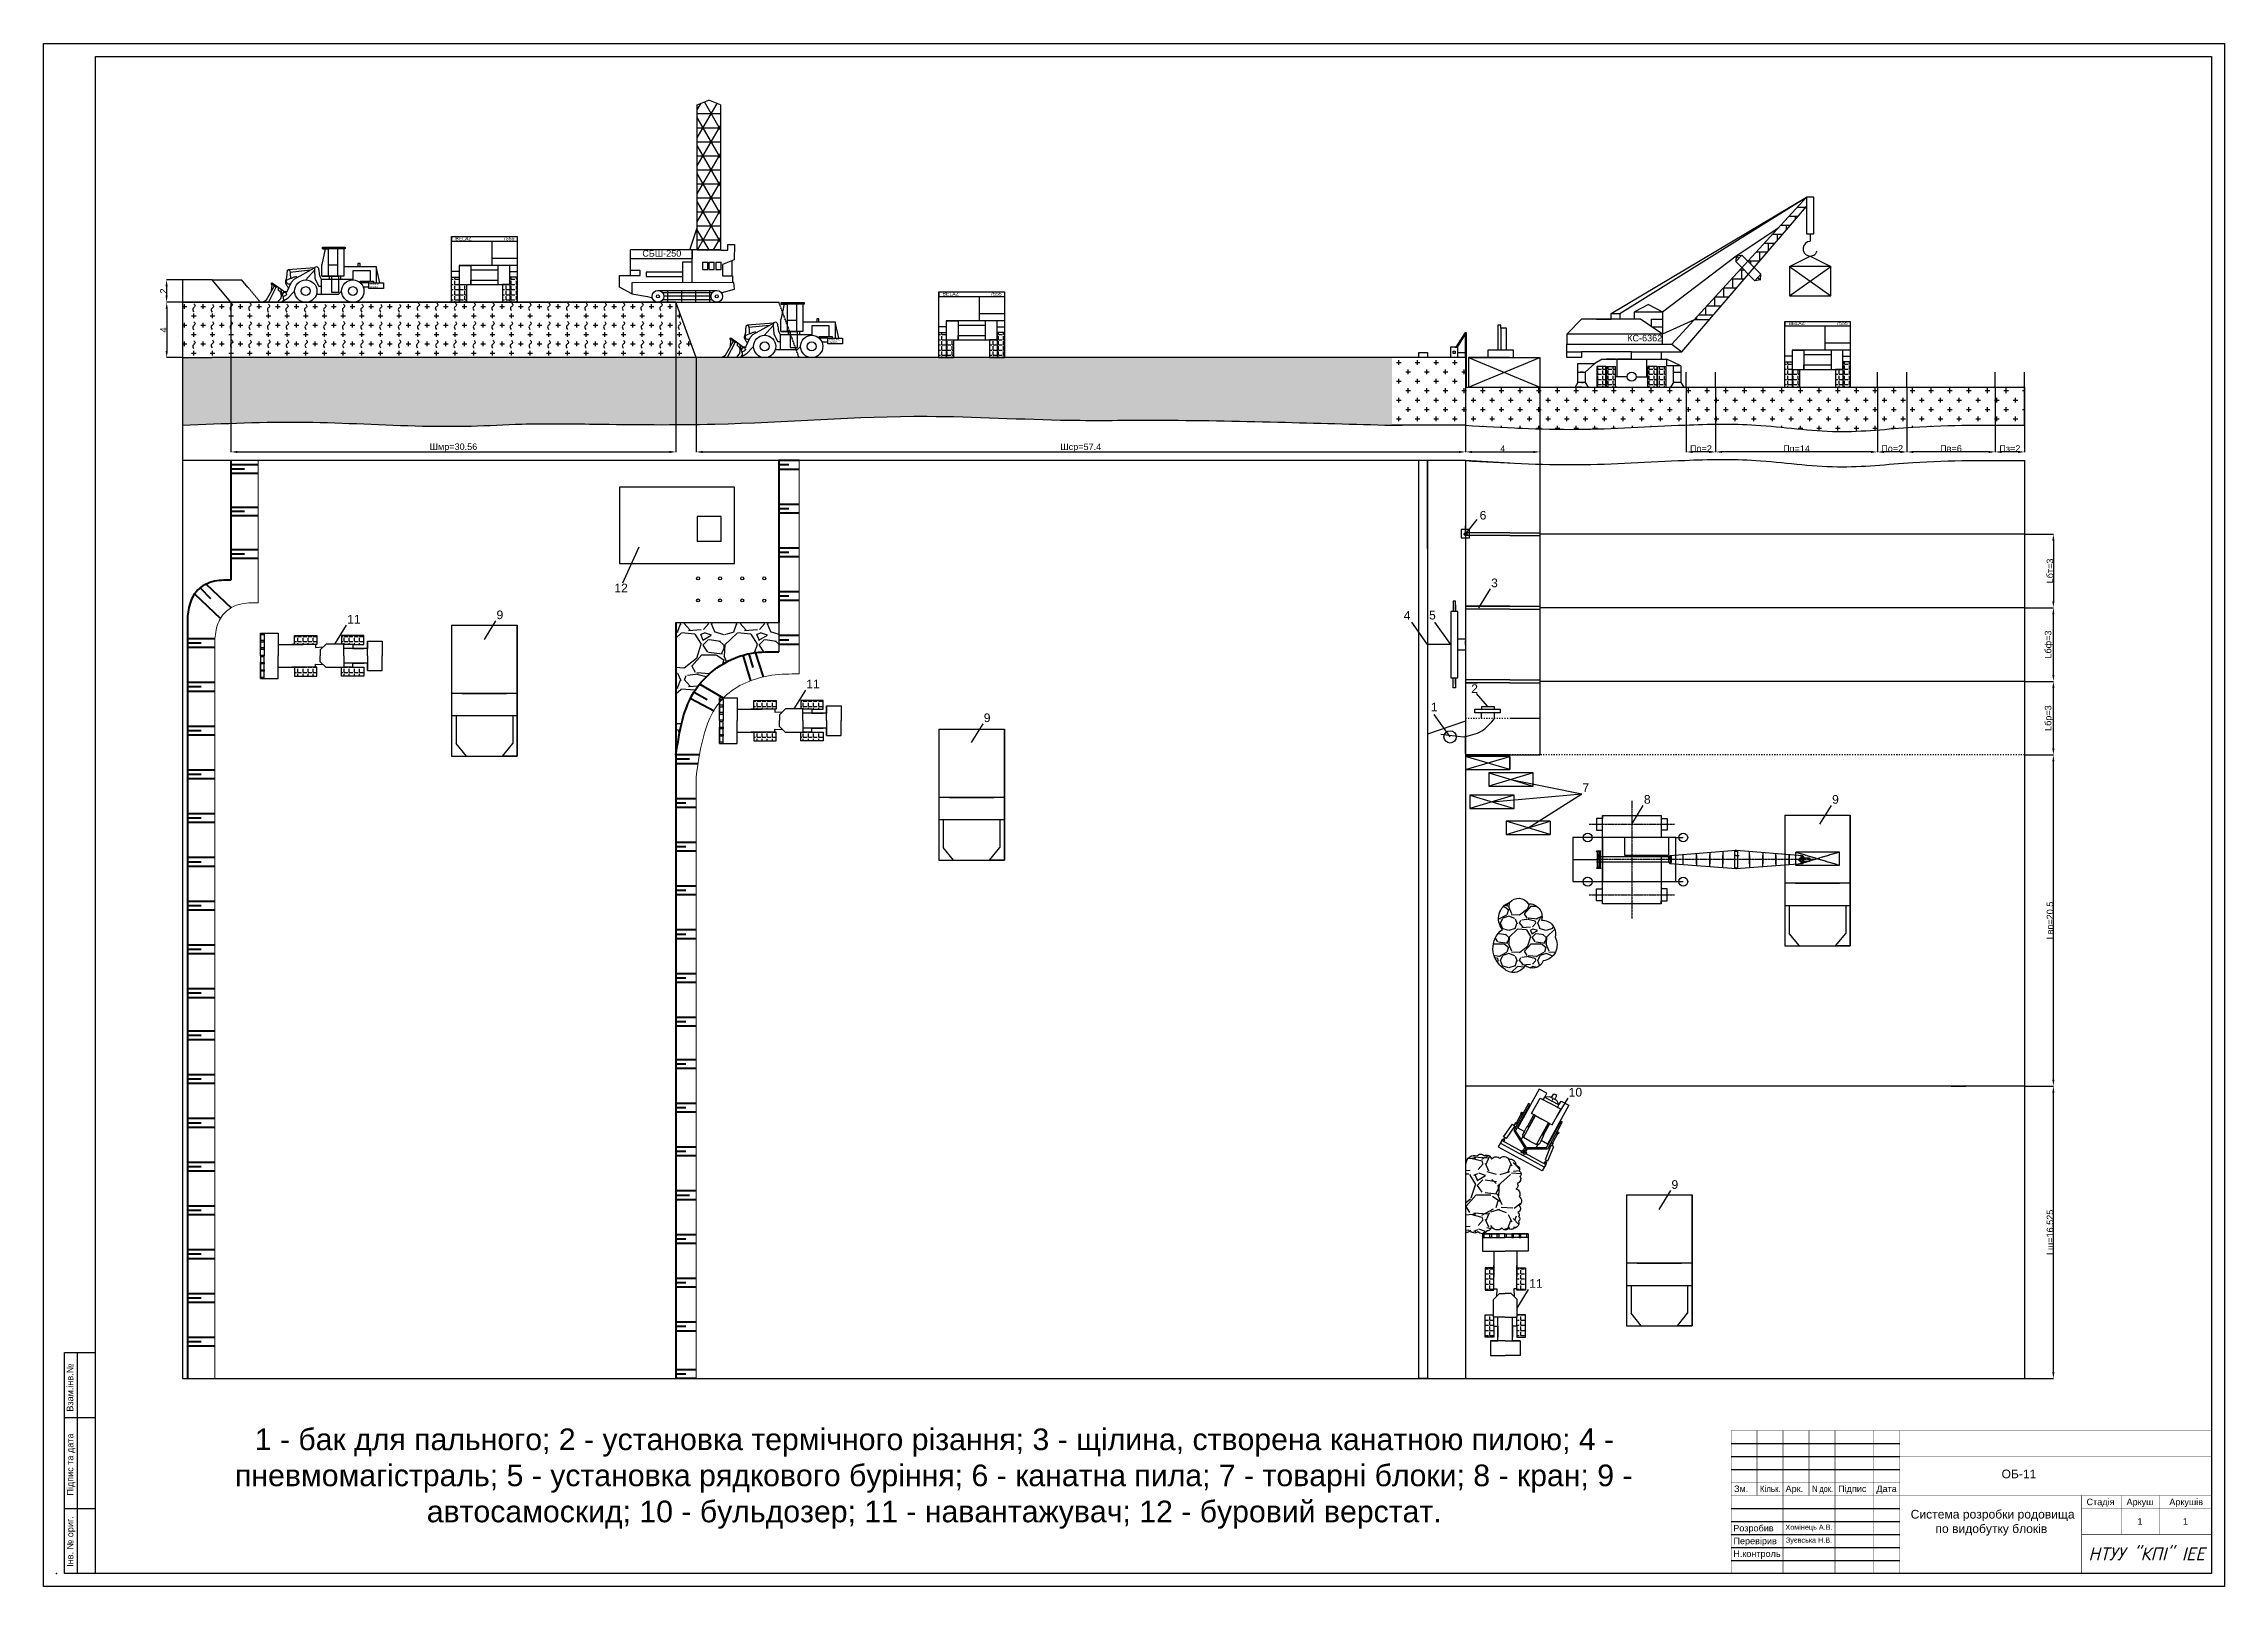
# Model space of a CAD drawing. Header units: millimetres. Extents: x -1735 to 23465, y 152 to 17972.
import ezdxf
from ezdxf.enums import TextEntityAlignment as Align

# ---------------------------------------------------------------- set-up
doc = ezdxf.new("R2010")
doc.units = ezdxf.units.MM
for name, pattern in [('ACAD_ISO02W100', [15, 12, -3]), ('ACAD_ISO03W100', [30, 12, -18]), ('ACAD_ISO04W100', [30, 24, -3, 0, -3])]:
    doc.linetypes.add(name, pattern=pattern)
doc.layers.add('Форматка', color=7, linetype='Continuous', lineweight=20)
doc.styles.get("Standard").update_dxf_attribs({"font": 'arial.ttf'})
doc.dimstyles.new('ISO-25', dxfattribs={"dimtxt": 75, "dimasz": 75, "dimexe": 1.25, "dimexo": 0.625, "dimtad": 1, "dimtxsty": 'Standard', "dimcen": 2.5, "dimadec": 0, "dimazin": 0, "dimtfac": 1, "dimtmove": 0, "dimatfit": 3, "dimfxl": 1, "dimarcsym": 0})
pattern_1 = [(0, (-15896.33, -28892.64), (107.95, 107.95), [53.975, -161.925]), (90, (-15869.34, -28919.63), (-107.95, 107.95), [53.975, -161.925])]
pattern_2 = [(0, (-15896.325, -28892.644), (0, 59.3725), [43.18, -16.1925]), (90, (-15896.325, -28892.644), (-59.3725, 4e-15), [43.18, -16.1925])]
pattern_3 = [(0, (-10590.344, -29641.57), (0, 59.3725), [43.18, -16.1925]), (90, (-10590.344, -29641.57), (-59.3725, 4e-15), [43.18, -16.1925])]

msp = doc.modelspace()

# ---------------------------------------------------------------- texts
at = {"color": 7}
for s, p in [('Зм.', (17798.917, 1241.947)), ('Арк.', (18394.021, 1241.947)), ('Пiдпис', (19001.088, 1241.947)), ('Дата', (19443.678, 1241.947)), ('Розробив', (17789.487, 786.996)), ('Н.контроль', (17789.743, 492.014)), ('Перевiрив', (17791.623, 639.593))]:
    msp.add_text(s, height=75, dxfattribs=at).set_placement(p)
for s, width, p, p2 in [('Кiльк.', 0.870011, (18097.964, 1241.947), (18337.202, 1241.947)), ('N док.', 0.799779, (18702.04, 1241.947), (18941.278, 1241.947))]:
    msp.add_text(s, height=75, dxfattribs=dict(at, width=width)).set_placement(p, p2, align=Align.FIT)
for s, p in [('Стадiя', (22033.606, 1090.218)), ('Аркуш', (22489.435, 1090.218)), ('Аркушiв', (23023.497, 1090.218))]:
    msp.add_text(s, height=75, dxfattribs=at).set_placement(p, align=Align.CENTER)
for s, insert, char_height, width, attachment_point in [('\\pl42.5;BELAZ                      7555', (2979.829, 15743.198), 42.5, 756.5, 1), ('\\pl42.5;BELAZ                      7555', (8610.334, 15104.207), 42.5, 756.5, 1), ('\\pl42.5;BELAZ                      7555', (18385.92, 14764.207), 42.5, 756.5, 1), ('6', (14859.062, 12574.388), 100, 185.53447, 1), ('12', (4859.937, 11734.18), 100, 185.53447, 1), ('3', (14991.104, 11792.891), 100, 185.53447, 1), ('11', (1772.231, 11373.832), 100, 185.53447, 1), ('9', (3498.432, 11424.476), 100, 185.53447, 1), ('4', (13981.161, 11416.694), 100, 185.53447, 1), ('5', (14274.51, 11420.905), 100, 185.53447, 1), ('11', (7078.212, 10624.904), 100, 185.53447, 1), ('1', (14295.022, 10358.864), 100, 185.53447, 1), ('2', (14761.455, 10571.347), 100, 185.53447, 1), ('9', (9128.937, 10235.45), 100, 185.53447, 1), ('7', (16046.298, 9427.998), 100, 185.53447, 1), ('8', (16757.22, 9292.422), 100, 185.53447, 1), ('9', (18931.934, 9292.422), 100, 185.53447, 1), ('10', (15887.339, 5910.391), 100, 185.53447, 1), ('9', (17075.577, 4843.481), 100, 185.53447, 1), ('11', (15431.703, 3701.091), 100, 185.53447, 1), ('\\pi833.11;1 - бак для пального; 2 - установка термічного різання; 3 - щілина, створена канатною пилою; 4 - \\P\\pi605.54;пневмомагістраль; 5 - установка рядкового буріння; 6 - канатна пила; 7 - товарні блоки; 8 - кран; 9 - \\P\\pi2821;автосамоскид; 10 - бульдозер; 11 - навантажувач; 12 - буровий верстат.', (-128.719, 1975.872), 250, 17327.8854, 1), ('ОБ-11', (20890.152, 1500.969), 100, 72.19954, 1), ('\\pi1050;{\\H1.3333x;\\P\\pi85.938; Система розробки родовища \\P\\pi410.96;по видобутку блоків }', (19714.812, 1202.153), 75, 2100, 1), ('Хомінець А.В.', (18664.812, 827.153), 60, 600, 5), ('Зуєвська Н.В.', (18664.812, 677.153), 60, 600, 5), ('{\\fISOCPEUR|b0|i1|c204|p34;НТУУ "КП\\fISOCPEUR|b0|i1|c0|p34;I\\fISOCPEUR|b0|i1|c204|p34;"\\fISOCPEUR|b0|i1|c0|p34; IEE}', (22564.812, 527.153), 150, 1500, 5)]:
    msp.add_mtext(s, dxfattribs=dict(insert=insert, char_height=char_height, width=width, attachment_point=attachment_point))
at = {"attachment_point": 1}
for s, width, insert, char_height in [('СБШ-250', 334.74742, (5183.529, 15586.856), 75), ('MitsuberL W640G', 161.36765, (2033.443, 15206.574), 20), ('MitsuberL W640G', 161.36765, (7343.443, 14566.574), 20), ('КС-6362', 359.09732, (16563.911, 14608.326), 75)]:
    msp.add_mtext_dynamic_manual_height_columns(s, width=width, gutter_width=12.5, heights=[0], dxfattribs=dict(at, insert=insert, char_height=char_height))
at = {"color": 0, "linetype": 'Continuous', "lineweight": 30, "flags": 12}
for p in [(22489.771, 902.226), (23014.812, 902.196)]:
    msp.add_attdef('1', text='', height=75, dxfattribs=at).set_placement(p, align=Align.MIDDLE_CENTER)

# ---------------------------------------------------------------- blocks, each defined once
blk = doc.blocks.new('*D2')
at = {"color": 0, "lineweight": -2, "transparency": 16777216}
for p, q in [((21157, 12306), (21490, 12306)), ((21489, 12231), (21489, 11531)), ((21157, 11456), (21490, 11456))]:
    blk.add_line(p, q, dxfattribs=at)
at = {"color": 0, "transparency": 16777216}
for points in [[(21476, 12231), (21501, 12231), (21489, 12306)], [(21476, 11531), (21501, 11531), (21489, 11456)]]:
    blk.add_solid(points, dxfattribs=at)
at = {"layer": 'Defpoints', "color": 0, "transparency": 16777216}
for p in [(21156, 12306), (21156, 11456), (21489, 11456)]:
    blk.add_point(p, dxfattribs=at)
at = {"color": 0, "transparency": 16777216, "insert": (21449, 11881), "char_height": 75, "attachment_point": 5, "rotation": 90}
blk.add_mtext('Lбт=3', dxfattribs=at)
blk = doc.blocks.new('*D3')
at = {"color": 0, "lineweight": -2, "transparency": 16777216}
for p, q in [((21157, 11456), (21490, 11456)), ((21489, 10681), (21489, 11381)), ((21157, 10606), (21490, 10606))]:
    blk.add_line(p, q, dxfattribs=at)
at = {"color": 0, "transparency": 16777216}
for points in [[(21476, 11381), (21501, 11381), (21489, 11456)], [(21476, 10681), (21501, 10681), (21489, 10606)]]:
    blk.add_solid(points, dxfattribs=at)
at = {"layer": 'Defpoints', "color": 0, "transparency": 16777216}
for p in [(21156, 11456), (21489, 11456), (21156, 10606)]:
    blk.add_point(p, dxfattribs=at)
at = {"color": 0, "transparency": 16777216, "insert": (21439, 11031), "char_height": 75, "attachment_point": 5, "rotation": 90}
blk.add_mtext('Lбф=3', dxfattribs=at)
blk = doc.blocks.new('*D4')
at = {"color": 0, "lineweight": -2, "transparency": 16777216}
for p, q in [((21157, 10606), (21490, 10606)), ((21489, 9831), (21489, 10531)), ((21157, 9756), (21490, 9756))]:
    blk.add_line(p, q, dxfattribs=at)
at = {"color": 0, "transparency": 16777216}
for points in [[(21476, 10531), (21501, 10531), (21489, 10606)], [(21476, 9831), (21501, 9831), (21489, 9756)]]:
    blk.add_solid(points, dxfattribs=at)
at = {"layer": 'Defpoints', "color": 0, "transparency": 16777216}
for p in [(21156, 10606), (21489, 10606), (21156, 9756)]:
    blk.add_point(p, dxfattribs=at)
at = {"color": 0, "transparency": 16777216, "insert": (21439, 10181), "char_height": 75, "attachment_point": 5, "rotation": 90}
blk.add_mtext('Lбр=3', dxfattribs=at)
blk = doc.blocks.new('*D5')
at = {"color": 0, "lineweight": -2, "transparency": 16777216}
for p, q in [((21167, 9756), (21490, 9756)), ((21489, 6006), (21489, 9681)), ((21157, 5931), (21490, 5931))]:
    blk.add_line(p, q, dxfattribs=at)
at = {"color": 0, "transparency": 16777216}
for points in [[(21476, 9681), (21501, 9681), (21489, 9756)], [(21476, 6006), (21501, 6006), (21489, 5931)]]:
    blk.add_solid(points, dxfattribs=at)
at = {"layer": 'Defpoints', "color": 0, "transparency": 16777216}
for p in [(21167, 9756), (21489, 9756), (21156, 5931)]:
    blk.add_point(p, dxfattribs=at)
at = {"color": 0, "transparency": 16777216, "insert": (21450, 7843), "char_height": 75, "attachment_point": 5, "rotation": 90}
blk.add_mtext('Lвп=20.5', dxfattribs=at)
blk = doc.blocks.new('*D6')
at = {"color": 0, "lineweight": -2, "transparency": 16777216}
for p, q in [((21157, 5931), (21490, 5931)), ((21489, 2627), (21489, 5856)), ((21157, 2552), (21490, 2552))]:
    blk.add_line(p, q, dxfattribs=at)
at = {"color": 0, "transparency": 16777216}
for points in [[(21476, 5856), (21501, 5856), (21489, 5931)], [(21476, 2627), (21501, 2627), (21489, 2552)]]:
    blk.add_solid(points, dxfattribs=at)
at = {"layer": 'Defpoints', "color": 0, "transparency": 16777216}
for p in [(21156, 5931), (21489, 5931), (21156, 2552)]:
    blk.add_point(p, dxfattribs=at)
at = {"color": 0, "transparency": 16777216, "insert": (21450, 4241), "char_height": 75, "attachment_point": 5, "rotation": 90}
blk.add_mtext('Lш=16.525', dxfattribs=at)
blk = doc.blocks.new('*D7')
at = {"color": 0, "lineweight": -2, "transparency": 16777216}
for p, q in [((17246, 14005), (17246, 13255)), ((17586, 14005), (17586, 13255)), ((17511, 13256), (17321, 13256))]:
    blk.add_line(p, q, dxfattribs=at)
at = {"color": 0, "transparency": 16777216}
for points in [[(17321, 13268), (17321, 13243), (17246, 13256)], [(17511, 13268), (17511, 13243), (17586, 13256)]]:
    blk.add_solid(points, dxfattribs=at)
at = {"layer": 'Defpoints', "color": 0, "transparency": 16777216}
for p in [(17246, 14006), (17586, 14006), (17246, 13256)]:
    blk.add_point(p, dxfattribs=at)
at = {"color": 0, "transparency": 16777216, "insert": (17416, 13295), "char_height": 75, "attachment_point": 5}
blk.add_mtext('По=2', dxfattribs=at)
blk = doc.blocks.new('*D8')
at = {"color": 0, "lineweight": -2, "transparency": 16777216}
for p, q in [((17586, 13995), (17586, 13255)), ((19456, 14005), (19456, 13255)), ((19381, 13256), (17661, 13256))]:
    blk.add_line(p, q, dxfattribs=at)
at = {"color": 0, "transparency": 16777216}
for points in [[(17661, 13268), (17661, 13243), (17586, 13256)], [(19381, 13268), (19381, 13243), (19456, 13256)]]:
    blk.add_solid(points, dxfattribs=at)
at = {"layer": 'Defpoints', "color": 0, "transparency": 16777216}
for p in [(17586, 13995), (19456, 14006), (17586, 13256)]:
    blk.add_point(p, dxfattribs=at)
at = {"color": 0, "transparency": 16777216, "insert": (18521, 13294), "char_height": 75, "attachment_point": 5}
blk.add_mtext('Пп=14', dxfattribs=at)
blk = doc.blocks.new('*D9')
at = {"color": 0, "lineweight": -2, "transparency": 16777216}
for p, q in [((19456, 14005), (19456, 13255)), ((19796, 14005), (19796, 13255)), ((19721, 13256), (19531, 13256))]:
    blk.add_line(p, q, dxfattribs=at)
at = {"color": 0, "transparency": 16777216}
for points in [[(19531, 13268), (19531, 13243), (19456, 13256)], [(19721, 13268), (19721, 13243), (19796, 13256)]]:
    blk.add_solid(points, dxfattribs=at)
at = {"layer": 'Defpoints', "color": 0, "transparency": 16777216}
for p in [(19456, 14006), (19796, 14006), (19456, 13256)]:
    blk.add_point(p, dxfattribs=at)
at = {"color": 0, "transparency": 16777216, "insert": (19626, 13295), "char_height": 75, "attachment_point": 5}
blk.add_mtext('По=2', dxfattribs=at)
blk = doc.blocks.new('*D10')
at = {"color": 0, "lineweight": -2, "transparency": 16777216}
for p, q in [((19796, 14005), (19796, 13255)), ((20816, 14005), (20816, 13255)), ((20741, 13256), (19871, 13256))]:
    blk.add_line(p, q, dxfattribs=at)
at = {"color": 0, "transparency": 16777216}
for points in [[(19871, 13268), (19871, 13243), (19796, 13256)], [(20741, 13268), (20741, 13243), (20816, 13256)]]:
    blk.add_solid(points, dxfattribs=at)
at = {"layer": 'Defpoints', "color": 0, "transparency": 16777216}
for p in [(19796, 14006), (20816, 14006), (19796, 13256)]:
    blk.add_point(p, dxfattribs=at)
at = {"color": 0, "transparency": 16777216, "insert": (20306, 13295), "char_height": 75, "attachment_point": 5}
blk.add_mtext('Пв=6', dxfattribs=at)
blk = doc.blocks.new('*D11')
at = {"color": 0, "lineweight": -2, "transparency": 16777216}
for p, q in [((20816, 13995), (20816, 13255)), ((21156, 14005), (21156, 13255)), ((21081, 13256), (20891, 13256))]:
    blk.add_line(p, q, dxfattribs=at)
at = {"color": 0, "transparency": 16777216}
for points in [[(20891, 13268), (20891, 13243), (20816, 13256)], [(21081, 13268), (21081, 13243), (21156, 13256)]]:
    blk.add_solid(points, dxfattribs=at)
at = {"layer": 'Defpoints', "color": 0, "transparency": 16777216}
for p in [(20816, 13995), (21156, 14006), (20816, 13256)]:
    blk.add_point(p, dxfattribs=at)
at = {"color": 0, "transparency": 16777216, "insert": (20986, 13295), "char_height": 75, "attachment_point": 5}
blk.add_mtext('Пз=2', dxfattribs=at)
blk = doc.blocks.new('*D15')
at = {"color": 0, "lineweight": -2, "transparency": 16777216}
for p, q in [((5805, 14345), (5805, 13255)), ((14696, 14345), (14696, 13255)), ((5880, 13256), (14621, 13256))]:
    blk.add_line(p, q, dxfattribs=at)
at = {"color": 0, "transparency": 16777216}
for points in [[(5880, 13268), (5880, 13243), (5805, 13256)], [(14621, 13268), (14621, 13243), (14696, 13256)]]:
    blk.add_solid(points, dxfattribs=at)
at = {"layer": 'Defpoints', "color": 0, "transparency": 16777216}
for p in [(5805, 14346), (14696, 14346), (14696, 13256)]:
    blk.add_point(p, dxfattribs=at)
at = {"color": 0, "transparency": 16777216, "insert": (10250, 13304), "char_height": 75, "attachment_point": 5}
blk.add_mtext('Шср=57.4', dxfattribs=at)
blk = doc.blocks.new('*D16')
at = {"color": 0, "lineweight": -2, "transparency": 16777216}
for p, q in [((430, 14984), (430, 13255)), ((5572, 14984), (5572, 13255)), ((505, 13256), (5497, 13256))]:
    blk.add_line(p, q, dxfattribs=at)
at = {"color": 0, "transparency": 16777216}
for points in [[(505, 13268), (505, 13243), (430, 13256)], [(5497, 13268), (5497, 13243), (5572, 13256)]]:
    blk.add_solid(points, dxfattribs=at)
at = {"layer": 'Defpoints', "color": 0, "transparency": 16777216}
for p in [(430, 14985), (5572, 14985), (5572, 13256)]:
    blk.add_point(p, dxfattribs=at)
at = {"color": 0, "transparency": 16777216, "insert": (3001, 13305), "char_height": 75, "attachment_point": 5}
blk.add_mtext('Шмр=30.56', dxfattribs=at)
blk = doc.blocks.new('штамп_укр_инв')
at = {"lineweight": 25}
for points in [[(0, 0), (-12, 0), (-12, 85), (0, 85)], [(-7, 0), (-7, 85)], [(-12, 60), (0, 60)], [(-12, 25), (0, 25)]]:
    blk.add_lwpolyline(points, dxfattribs=at)
at = {"color": 0, "linetype": 'Continuous', "lineweight": 30}
blk.add_point((-15, 0), dxfattribs=at)
at = {"lineweight": 25}
for s, p in [('Взам.інв.№', (-8.6, 71.54)), ('Підпис та дата', (-8.53, 41.9)), ('Інв. № ориг.', (-8.54, 12.26))]:
    blk.add_text(s, height=2.5, rotation=90, dxfattribs=at).set_placement(p, align=Align.CENTER)
blk = doc.blocks.new('*D19')
at = {"color": 0, "lineweight": -2, "transparency": 16777216}
for p, q in [((-129, 14985), (-314, 14985)), ((-313, 14910), (-313, 14421)), ((-129, 14346), (-314, 14346))]:
    blk.add_line(p, q, dxfattribs=at)
at = {"color": 0, "transparency": 16777216}
for points in [[(-325, 14910), (-300, 14910), (-313, 14985)], [(-325, 14421), (-300, 14421), (-313, 14346)]]:
    blk.add_solid(points, dxfattribs=at)
at = {"layer": 'Defpoints', "color": 0, "transparency": 16777216}
for p in [(-129, 14985), (-313, 14346), (-129, 14346)]:
    blk.add_point(p, dxfattribs=at)
at = {"color": 0, "transparency": 16777216, "insert": (-351, 14665), "char_height": 75, "attachment_point": 5, "rotation": 90}
blk.add_mtext('4', dxfattribs=at)
blk = doc.blocks.new('*D20')
at = {"color": 0, "lineweight": -2, "transparency": 16777216}
for p, q in [((-129, 15245), (-315, 15245)), ((-314, 15170), (-314, 15060)), ((-130, 14985), (-315, 14985))]:
    blk.add_line(p, q, dxfattribs=at)
at = {"color": 0, "transparency": 16777216}
for points in [[(-327, 15170), (-302, 15170), (-314, 15245)], [(-327, 15060), (-302, 15060), (-314, 14985)]]:
    blk.add_solid(points, dxfattribs=at)
at = {"layer": 'Defpoints', "color": 0, "transparency": 16777216}
for p in [(-129, 15245), (-314, 14985), (-129, 14985)]:
    blk.add_point(p, dxfattribs=at)
at = {"color": 0, "transparency": 16777216, "insert": (-352, 15115), "char_height": 75, "attachment_point": 5, "rotation": 90}
blk.add_mtext('2', dxfattribs=at)
blk = doc.blocks.new('*D21')
at = {"color": 0, "lineweight": -2, "transparency": 16777216}
for p, q in [((14696, 13256), (14696, 13257)), ((14771, 13256), (15480, 13256)), ((15555, 13255), (15555, 13257))]:
    blk.add_line(p, q, dxfattribs=at)
at = {"color": 0, "transparency": 16777216}
for points in [[(14771, 13268), (14771, 13243), (14696, 13256)], [(15480, 13268), (15480, 13243), (15555, 13256)]]:
    blk.add_solid(points, dxfattribs=at)
at = {"layer": 'Defpoints', "color": 0, "transparency": 16777216}
for p in [(14696, 13256), (15555, 13256), (15555, 13255)]:
    blk.add_point(p, dxfattribs=at)
at = {"color": 0, "transparency": 16777216, "insert": (15126, 13294), "char_height": 75, "attachment_point": 5}
blk.add_mtext('4', dxfattribs=at)

# ---------------------------------------------------------------- dimensions: what is measured, and where the dimension line sits
for base, p1, p2, text, picture, middle in [((-314.187, 14984.828), (-128.719, 15245.283), (-129.344, 14984.828), '2', '*D20', (-352.465, 15115.055)), ((-312.937, 14345.837), (-128.719, 14984.828), (-128.719, 14345.837), '4', '*D19', (-351.062, 14665.332)), ((21488.819, 11455.837), (21155.902, 12305.837), (21155.902, 11455.837), 'Lбт=3', '*D2', (21449.134, 11880.837)), ((21488.819, 11455.837), (21155.902, 10605.837), (21155.902, 11455.837), 'Lбф=3', '*D3', (21439.388, 11030.837)), ((21488.819, 10605.837), (21155.902, 9755.837), (21155.902, 10605.837), 'Lбр=3', '*D4', (21439.388, 10180.837)), ((21488.819, 9755.837), (21155.902, 5930.837), (21166.527, 9755.837), 'Lвп=20.5', '*D5', (21449.901, 7843.337)), ((21488.819, 5930.837), (21155.902, 2552.087), (21155.902, 5930.837), 'Lш=16.525', '*D6', (21449.901, 4241.462))]:
    dim = msp.add_linear_dim(base=base, p1=p1, p2=p2, angle=90, text=text, dimstyle='ISO-25')
    dim.commit()
    dim.dimension.update_dxf_attribs({"geometry": picture, "text_midpoint": middle})
for base, p1, p2, text, picture, middle in [((5572.329, 13255.868), (429.829, 14984.828), (5572.329, 14984.828), 'Шмр=30.56', '*D16', (3001.079, 13304.558)), ((14695.902, 13255.868), (5804.902, 14345.837), (14695.902, 14345.837), 'Шср=57.4', '*D15', (10250.402, 13304.404)), ((17245.902, 13255.868), (17585.902, 14005.837), (17245.902, 14005.837), 'По=2', '*D7', (17415.902, 13294.761)), ((17585.902, 13255.868), (19455.902, 14005.837), (17585.902, 13995.212), 'Пп=14', '*D8', (18520.902, 13294.147)), ((19455.902, 13255.868), (19795.902, 14005.837), (19455.902, 14005.837), 'По=2', '*D9', (19625.902, 13294.761)), ((19795.902, 13255.868), (20815.902, 14005.837), (19795.902, 14005.837), 'Пв=6', '*D10', (20305.902, 13294.786)), ((20815.902, 13255.868), (21155.902, 14005.837), (20815.902, 13995.212), 'Пз=2', '*D11', (20985.902, 13294.761)), ((15555.327, 13255.868), (14695.902, 13255.868), (15555.327, 13254.618), '4', '*D21', (15125.615, 13293.993))]:
    dim = msp.add_linear_dim(base=base, p1=p1, p2=p2, text=text, dimstyle='ISO-25')
    dim.commit()
    dim.dimension.update_dxf_attribs({"geometry": picture, "text_midpoint": middle})

# ---------------------------------------------------------------- hatches: boundary and pattern name
h = msp.add_hatch()
h.set_pattern_fill('NET3', color=256, scale=51, style=0)
h.set_pattern_definition([(0, (-15896.33, -29147.44), (0, 161.925), []), (60, (-15896.33, -29147.44), (-140.23116, 80.9625), []), (120, (-15896.33, -29147.44), (-140.23116, -80.9625), [])])
h.paths.add_polyline_path([(5818.809, 15589.306), (6086.638, 15588.446), (6086.638, 17266.432), (5952.724, 17317.432), (5818.809, 17266.432)])
h = msp.add_hatch()
h.set_pattern_fill('AR-B816', color=256, scale=0.51, style=0)
h.set_pattern_definition([(0, (-15896.33, -28892.64), (0, 103.632), []), (90, (-15896.33, -28892.64), (-103.632, 103.632), [103.632, -103.632])])
h.paths.add_polyline_path([(17963.872, 15307.991), (17889.788, 15382.793), (17339.616, 14781.195), (17510.059, 14781.195)])
h.paths.add_polyline_path([(17959.06, 15458.541), (18030.994, 15385.908), (18636.674, 16088.994), (18636.674, 16199.494)])
h = msp.add_hatch()
h.set_pattern_fill('ANGLE', color=256, scale=8.5, style=0)
h.set_pattern_definition([(0, (-31302.42, -27913.653), (0, 59.3725), [43.18, -16.1925]), (90, (-31302.42, -27913.653), (-59.3725, 4e-15), [43.18, -16.1925])])
h.paths.add_polyline_path([(3064.829, 15273.828), (2979.829, 15273.828), (2979.829, 14984.828), (3064.829, 14984.828)])
h.paths.add_polyline_path([(3149.829, 15188.828), (3064.829, 15188.828), (3064.829, 14984.828), (3149.829, 14984.828)])
h.paths.add_polyline_path([(3651.329, 15188.828), (3566.329, 15188.828), (3566.329, 14984.828), (3651.329, 14984.828)])
h.paths.add_polyline_path([(3736.329, 15273.828), (3651.329, 15273.828), (3651.329, 15188.828), (3651.329, 14984.828), (3736.329, 14984.828)])
h = msp.add_hatch()
h.set_pattern_fill('GRATE', color=256, scale=51, style=0)
h.set_pattern_definition([(0, (-15896.325, -29147.44), (0, 40.48125), []), (90, (-15896.33, -29147.44), (-161.925, 1e-14), [])])
h.paths.add_polyline_path([(6043.401, 14984.828, -0.414213562), (5975.401, 15052.828, -0.414213562), (6043.401, 15120.828), (5363.401, 15120.828, -0.414213562), (5431.401, 15052.828, -0.414213562), (5363.401, 14984.828)])
h = msp.add_hatch()
h.set_pattern_fill('CROSS', color=256, scale=17, style=0)
h.set_pattern_definition(pattern_1)
h.paths.add_polyline_path([(5804.902, 14345.837), (5572.329, 14984.828), (429.829, 14984.828), (-128.719, 14984.828), (-128.719, 14345.837), (211.281, 14345.837)])
h = msp.add_hatch()
h.set_pattern_fill('ANGLE', color=256, scale=8.5, style=0)
h.set_pattern_definition([(0, (-25671.91, -28552.644), (0, 59.3725), [43.18, -16.1925]), (90, (-25671.91, -28552.644), (-59.3725, 4e-15), [43.18, -16.1925])])
h.paths.add_polyline_path([(8695.334, 14634.837), (8610.334, 14634.837), (8610.334, 14345.837), (8695.334, 14345.837)])
h.paths.add_polyline_path([(8780.334, 14549.837), (8695.334, 14549.837), (8695.334, 14345.837), (8780.334, 14345.837)])
h.paths.add_polyline_path([(9281.834, 14549.837), (9196.834, 14549.837), (9196.834, 14345.837), (9281.834, 14345.837)])
h.paths.add_polyline_path([(9366.834, 14634.837), (9281.834, 14634.837), (9281.834, 14549.837), (9281.834, 14345.837), (9366.834, 14345.837)])
h = msp.add_hatch()
h.set_pattern_fill('CROSS', color=256, scale=17, style=0)
h.set_pattern_definition(pattern_1)
edge = h.paths.add_edge_path()
edge.add_line((13845.902, 14345.837), (5804.902, 14345.837))
edge.add_line((5804.902, 14345.837), (211.281, 14345.837))
edge.add_line((211.281, 14345.837), (-128.719, 14345.837))
edge.add_line((-128.719, 14345.837), (-128.719, 13563.837))
edge.add_spline(control_points=[(-128.719, 13563.837), (344.495, 13584.827), (1268.281, 13625.803), (2378.756, 13552.956), (3212.738, 13549.22), (3872.659, 13588.592), (4811.463, 13574.416), (6373.54, 13556.931), (8204.026, 13718.598), (9900.649, 13609.57), (11252.239, 13629.837), (12494.757, 13602.539), (13406.719, 13576.417), (13845.902, 13563.837)], knot_values=[0, 0, 0, 0, 83.523681122, 163.0507495, 196.168648361, 230.636709659, 279.651202334, 361.783593871, 506.274745003, 603.015267225, 661.302775419, 744.770382118, 822.30677864, 822.30677864, 822.30677864, 822.30677864], degree=3, periodic=0)
edge.add_line((13845.902, 13563.837), (13845.902, 14345.837))
h = msp.add_hatch()
h.set_pattern_fill('CROSS', color=256, scale=17, style=0)
h.set_pattern_definition(pattern_1)
edge = h.paths.add_edge_path()
edge.add_spline(control_points=[(14695.902, 13563.837), (15127.054, 13538.85), (15972.316, 13489.865), (17089.45, 13569.23), (18093.908, 13590.601), (18968.746, 13450.883), (20004.041, 13573.435), (20725.117, 13567.426), (21155.902, 13563.837)], knot_values=[0, 0, 0, 0, 76.120769549, 149.233013454, 197.448623695, 253.141975713, 304.362974402, 380.37405127, 380.37405127, 380.37405127, 380.37405127], degree=3, periodic=0)
edge.add_line((21155.902, 13563.837), (21155.902, 14005.837))
edge.add_line((21155.902, 14005.837), (20815.902, 14005.837))
edge.add_line((20815.902, 14005.837), (19795.902, 14005.837))
edge.add_line((19795.902, 14005.837), (19455.902, 14005.837))
edge.add_line((19455.902, 14005.837), (17585.902, 14005.837))
edge.add_line((17585.902, 14005.837), (17245.902, 14005.837))
edge.add_line((17245.902, 14005.837), (15205.902, 14005.837))
edge.add_line((15205.902, 14005.837), (14695.902, 14005.837))
edge.add_line((14695.902, 14005.837), (14695.902, 14345.837))
edge.add_line((14695.902, 14345.837), (13845.902, 14345.837))
edge.add_line((13845.902, 14345.837), (13845.902, 13563.837))
edge.add_line((13845.902, 13563.837), (14695.902, 13563.837))
h = msp.add_hatch()
h.set_pattern_fill('ANGLE', color=256, scale=8.5, style=0)
h.set_pattern_definition(pattern_2)
h.paths.add_polyline_path([(16318.095, 14243.837), (16216.095, 14243.837), (16216.095, 14005.837), (16318.095, 14005.837)])
h.paths.add_polyline_path([(16326.595, 14005.837), (16428.595, 14005.837), (16428.595, 14124.837), (16428.595, 14243.837), (16326.595, 14243.837)])
h.paths.add_polyline_path([(16904.595, 14243.837), (16802.595, 14243.837), (16802.595, 14005.837), (16904.595, 14005.837)])
h.paths.add_polyline_path([(17015.095, 14243.837), (16913.095, 14243.837), (16913.095, 14005.837), (17015.095, 14005.837)])
h = msp.add_hatch()
h.set_pattern_fill('ANGLE', color=256, scale=8.5, style=0)
h.set_pattern_definition(pattern_2)
h.paths.add_polyline_path([(18385.92, 14005.837), (18470.92, 14005.837), (18470.92, 14294.837), (18385.92, 14294.837)])
h.paths.add_polyline_path([(18470.92, 14005.837), (18555.92, 14005.837), (18555.92, 14209.837), (18470.92, 14209.837)])
h.paths.add_polyline_path([(19057.42, 14209.837), (18972.42, 14209.837), (18972.42, 14005.837), (19057.42, 14005.837)])
h.paths.add_polyline_path([(19142.42, 14294.837), (19057.42, 14294.837), (19057.42, 14209.837), (19057.42, 14005.837), (19142.42, 14005.837)])
h = msp.add_hatch()
h.set_pattern_fill('ANGLE', color=256, scale=8.5, style=0)
h.set_pattern_definition(pattern_2)
h.paths.add_polyline_path([(1966.676, 10667.276), (1966.676, 10769.276), (1837.476, 10769.276), (1733.877, 10769.276), (1733.877, 10764.84), (1708.276, 10764.84), (1708.276, 10667.276)])
h.paths.add_polyline_path([(1423.594, 10667.276), (1423.594, 10769.276), (1406.594, 10769.276), (1262.829, 10769.276), (1165.194, 10769.276), (1165.194, 10667.276)])
h.paths.add_polyline_path([(1165.194, 11134.404), (1165.194, 11032.404), (1262.829, 11032.404), (1423.594, 11032.404), (1423.594, 11134.404)])
h = msp.add_hatch()
h.set_pattern_fill('ANGLE', color=256, scale=8.5, style=0)
h.set_pattern_definition(pattern_2)
h.paths.add_polyline_path([(1966.676, 11032.404), (1966.676, 11134.404), (1708.276, 11134.404), (1708.276, 11036.84), (1733.877, 11036.84), (1733.877, 11032.404), (1837.476, 11032.404)])
h = msp.add_hatch()
h.set_pattern_fill('GRAVEL', color=256, scale=25.5, style=0)
h.set_pattern_definition([(228.0128, (-15429.98, -28244.944), (-5181.604403, -5829.307163), [87.139, -8626.7775]), (184.9697, (-15488.274, -28309.714), (7772.412573, 647.69543), [149.533, -14803.77]), (132.5104, (-15637.245, -28322.67), (6476.995287, -7124.70696), [105.438, -10438.3485]), (267.2737, (-15889.85, -28484.593), (647.697188, 12953.995832), [136.171, -13480.932]), (292.8337, (-15896.325, -28620.61), (-3238.509194, 7772.40442), [133.527, -13219.149]), (357.2737, (-15844.51, -28743.673), (-12953.995832, 647.697188), [136.171, -13480.932]), (37.6942, (-15708.492, -28750.15), (-8420.10532, -6476.994226), [180.0795, -17827.8405]), (72.2553, (-15565.998, -28640.041), (4533.909069, 14249.404133), [170.0136, -16831.3515]), (121.4296, (-15514.182, -28478.116), (-5181.601335, 8420.090096), [136.632, -13526.6025]), (175.2364, (-15585.43, -28361.53), (7124.694404, -647.69392), [155.987, -7643.3445]), (222.3974, (-15740.877, -28348.576), (-7772.400234, -7124.690731), [201.725, -19970.784]), (138.8141, (-15248.625, -28491.07), (-4533.89711, 3886.19402), [68.851, -6816.303]), (171.4692, (-15300.44, -28445.73), (8420.087147, -1295.403264), [130.989, -12967.923]), (225, (-15430, -28426.3), (-1e-13, -647.6996), [91.598, -824.387]), (203.1986, (-15475.32, -28348.58), (3238.51092, 1295.40568), [49.3275, -4883.403]), (291.8014, (-15520.66, -28368.01), (-647.70045, 1943.10125), [69.759, -3418.224]), (30.9638, (-15494.75, -28432.78), (1943.09795, 1295.401), [113.302, -3663.4065]), (161.5651, (-15397.6, -28374.48), (1295.4006, -647.699), [81.928, -1966.2795]), (16.3895, (-15896.325, -28368.007), (6477.003574, 1943.095958), [114.7724, -11362.494]), (70.3462, (-15786.216, -28335.622), (-2590.79278, -7124.689925), [96.288, -9532.461]), (293.1986, (-15397.6, -28244.944), (-1295.40568, 3238.51092), [98.654, -4834.086]), (343.6105, (-15358.734, -28335.622), (-6477.003574, 1943.095958), [114.7724, -11362.494]), (339.444, (-15896.325, -28769.58), (-3238.50402, 1295.39843), [110.679, -5423.2635]), (294.7751, (-15792.693, -28808.443), (-3238.492453, 7124.69669), [92.736, -9180.918]), (66.8014, (-15391.12, -28892.644), (1295.40568, 3238.51092), [98.654, -4834.086]), (17.354, (-15352.257, -28801.966), (-8420.100454, -2590.796092), [108.575, -10748.862]), (69.444, (-15708.49, -28892.644), (-1295.39843, -3238.50402), [55.3396, -5478.624]), (101.3099, (-15429.98, -28892.64), (-647.6968, 2590.7917), [33.026, -3269.61]), (165.9638, (-15436.46, -28860.26), (1943.10137, -647.6989), [133.527, -2537.008]), (186.009, (-15566, -28827.874), (6476.99045, 647.698487), [123.743, -12250.557]), (303.6901, (-15494.75, -28491.07), (-647.7002, 1295.39875), [93.413, -2241.904]), (353.1572, (-15442.935, -28568.794), (11010.904553, -1295.405802), [163.087, -16145.58]), (60.9454, (-15281.01, -28588.225), (-2590.79397, -4533.88919), [66.6845, -6601.797]), (90, (-15248.6, -28529.9), (-647.7, 647.7), [38.862, -608.838]), (120.2564, (-15578.952, -28808.443), (2590.79451, -4533.897713), [89.981, -8908.1445]), (48.0128, (-15624.29, -28730.72), (5181.604403, 5829.307163), [174.278, -8539.644]), (0, (-15507.7, -28601.2), (647.7, 647.7), [168.402, -479.298]), (325.3048, (-15339.303, -28601.18), (-6476.988778, 4533.90043), [102.4106, -10138.6215]), (254.0546, (-15255.1, -28659.47), (-647.70165, -2590.80617), [94.306, -4621.0335]), (207.646, (-15281.01, -28750.15), (-12306.295678, -6477.004074), [153.547, -15201.1875]), (175.4261, (-15417.027, -28821.397), (-8420.101939, 647.696866), [162.4424, -16081.779]), (175.4261, (-15417.027, -28821.397), (-8420.101939, 647.696866), [162.4424, -16081.779])])
edge = h.paths.add_edge_path()
edge.add_line((5572.329, 11285.837), (5572.329, 9755.837))
edge.add_spline(control_points=[(5572.329, 9755.837), (5612.826, 10028.96), (5691.931, 10562.464), (6296.548, 10954.428), (6656.81, 10947.783), (6762.329, 10945.837)], knot_values=[0, 0, 0, 0, 47.033652266, 91.87281529, 110.445910368, 110.445910368, 110.445910368, 110.445910368], degree=3, periodic=0)
edge.add_line((6762.329, 10945.837), (6762.329, 11285.837))
edge.add_line((6762.329, 11285.837), (5572.329, 11285.837))
h = msp.add_hatch()
h.set_pattern_fill('ANGLE', color=256, scale=8.5, style=0)
h.set_pattern_definition(pattern_3)
h.paths.add_polyline_path([(7272.658, 9918.348), (7272.658, 10020.348), (7143.458, 10020.348), (7039.859, 10020.348), (7039.859, 10015.912), (7014.258, 10015.912), (7014.258, 9918.348)])
h.paths.add_polyline_path([(6729.576, 9918.348), (6729.576, 10020.348), (6712.576, 10020.348), (6568.81, 10020.348), (6471.176, 10020.348), (6471.176, 9918.348)])
h.paths.add_polyline_path([(6471.176, 10385.476), (6471.176, 10283.476), (6568.81, 10283.476), (6729.576, 10283.476), (6729.576, 10385.476)])
h = msp.add_hatch()
h.set_pattern_fill('ANGLE', color=256, scale=8.5, style=0)
h.set_pattern_definition(pattern_3)
h.paths.add_polyline_path([(7272.658, 10283.476), (7272.658, 10385.476), (7014.258, 10385.476), (7014.258, 10287.912), (7039.859, 10287.912), (7039.859, 10283.476), (7143.458, 10283.476)])
h = msp.add_hatch()
h.set_pattern_fill('GRAVEL', color=256, scale=17, style=0)
h.set_pattern_definition([(228.0128, (-15585.43, -28460.844), (-3454.402935, -3886.204775), [58.0926, -5751.185]), (184.9697, (-15624.291, -28504.024), (5181.608382, 431.796953), [99.689, -9869.18]), (132.5104, (-15723.605, -28512.66), (4317.996858, -4749.80464), [70.292, -6958.899]), (267.2737, (-15892.007, -28620.61), (431.798125, 8635.997221), [90.781, -8987.288]), (292.8337, (-15896.325, -28711.288), (-2159.006129, 5181.602946), [89.0178, -8812.766]), (357.2737, (-15861.781, -28793.33), (-8635.997221, 431.798125), [90.781, -8987.288]), (37.6942, (-15771.103, -28797.648), (-5613.4035464, -4317.9961507), [120.053, -11885.227]), (72.2553, (-15676.107, -28724.242), (3022.606046, 9499.602755), [113.3424, -11220.901]), (121.4296, (-15641.563, -28616.292), (-3454.40089, 5613.393397), [91.0882, -9017.735]), (175.2364, (-15689.06, -28538.57), (4749.79627, -431.795948), [103.9912, -5095.563]), (222.3974, (-15792.693, -28529.932), (-5181.600156, -4749.7938206), [134.4833, -13313.856]), (138.8141, (-15464.525, -28624.93), (-3022.598075, 2590.796015), [45.901, -4544.202]), (171.4692, (-15499.07, -28594.702), (5613.391431, -863.602176), [87.326, -8645.282]), (225, (-15585.43, -28581.75), (-9e-14, -431.7997), [61.0655, -549.5913]), (203.1986, (-15615.655, -28529.93), (2159.00728, 863.603787), [32.885, -3255.602]), (291.8014, (-15645.88, -28542.89), (-431.8003, 1295.40083), [46.5062, -2278.816]), (30.9638, (-15628.61, -28586.07), (1295.39863, 863.60067), [75.5344, -2442.271]), (161.5651, (-15563.84, -28547.2), (863.6004, -431.79936), [54.6188, -1310.853]), (16.3895, (-15896.325, -28542.886), (4318.002382, 1295.397305), [76.515, -7574.996]), (70.3462, (-15822.92, -28521.296), (-1727.195187, -4749.793283), [64.192, -6354.974]), (293.1986, (-15563.84, -28460.844), (-863.603787, 2159.00728), [65.7696, -3222.724]), (343.6105, (-15537.931, -28521.296), (-4318.002382, 1295.397305), [76.515, -7574.996]), (339.444, (-15896.325, -28810.6), (-2159.00268, 863.59895), [73.786, -3615.509]), (294.7751, (-15827.237, -28836.51), (-2158.994969, 4749.797794), [61.8242, -6120.612]), (66.8014, (-15559.52, -28892.644), (863.603787, 2159.00728), [65.7696, -3222.724]), (17.354, (-15533.613, -28832.192), (-5613.400303, -1727.197395), [72.383, -7165.908]), (69.444, (-15771.103, -28892.644), (-863.59895, -2159.00268), [36.893, -3652.416]), (101.3099, (-15585.43, -28892.644), (-431.79787, 1727.19447), [22.0175, -2179.74]), (165.9638, (-15589.75, -28871.05), (1295.4009, -431.79925), [89.0178, -1691.3385]), (186.009, (-15676.107, -28849.464), (4317.993633, 431.798992), [82.4954, -8167.038]), (303.6901, (-15628.61, -28624.93), (-431.80015, 863.59917), [62.275, -1494.6026]), (353.1572, (-15594.065, -28676.744), (7340.6030356, -863.603868), [108.7247, -10763.72]), (60.9454, (-15486.115, -28689.7), (-1727.195982, -3022.592794), [44.4564, -4401.198]), (90, (-15464.53, -28650.84), (-431.8, 431.8), [25.908, -405.892]), (120.2564, (-15684.743, -28836.51), (1727.19634, -3022.598476), [59.9874, -5938.763]), (48.0128, (-15714.97, -28784.694), (3454.402935, 3886.204775), [116.1853, -5693.096]), (0, (-15637.25, -28698.33), (431.8, 431.8), [112.268, -319.532]), (325.3048, (-15524.977, -28698.334), (-4317.992518, 3022.600287), [68.2737, -6759.081]), (254.0546, (-15468.843, -28737.196), (-431.8011, -1727.204115), [62.871, -3080.689]), (207.646, (-15486.115, -28797.648), (-8204.197118, -4318.002716), [102.3646, -10134.125]), (175.4261, (-15576.793, -28845.146), (-5613.401293, 431.797911), [108.295, -10721.186]), (175.4261, (-15576.793, -28845.146), (-5613.401293, 431.797911), [108.295, -10721.186])])
h.paths.add_polyline_path([(15122.161, 7741.29, 0.52056705), (15139.552, 7289.428, 0.52056705), (15383.04, 7324.187, 0.52056705), (15591.743, 7376.325, 0.52056705), (15730.879, 7654.393, 0.52056705), (15574.351, 7845.566, 0.52056705), (15417.823, 8036.738, 0.52056705), (15209.12, 8054.117, 0.52056705)])
h = msp.add_hatch()
h.set_pattern_fill('GRAVEL', color=256, scale=25.5, style=0)
h.set_pattern_definition([(228.0128, (-64127.6, -135525.82), (-5181.604403, -5829.307163), [87.1389, -8626.7775]), (184.9697, (-64185.893, -135590.591), (7772.412573, 647.695429), [149.5333, -14803.77]), (132.5104, (-64334.864, -135603.545), (6476.995287, -7124.70696), [105.438, -10438.3485]), (267.2737, (-64587.467, -135765.47), (647.6971876, 12953.9958316), [136.1713, -13480.932]), (292.8337, (-64593.944, -135901.487), (-3238.509194, 7772.404419), [133.5267, -13219.149]), (357.2737, (-64542.128, -136024.55), (-12953.9958316, 647.6971876), [136.1713, -13480.932]), (37.6942, (-64406.111, -136031.027), (-8420.1053196, -6476.994226), [180.0795, -17827.8405]), (72.2553, (-64263.617, -135920.918), (4533.9090692, 14249.4041325), [170.0136, -16831.3515]), (121.4296, (-64211.8, -135758.993), (-5181.601335, 8420.090096), [136.6323, -13526.6025]), (175.2364, (-64283.05, -135642.41), (7124.694404, -647.693921), [155.9868, -7643.3445]), (222.3974, (-64438.496, -135629.453), (-7772.400234, -7124.690731), [201.725, -19970.784]), (138.8141, (-63946.244, -135771.95), (-4533.897112, 3886.194022), [68.8513, -6816.303]), (171.4692, (-63998.06, -135726.61), (8420.087147, -1295.403264), [130.989, -12967.923]), (225, (-64127.6, -135707.2), (-1e-13, -647.6996), [91.5983, -824.387]), (203.1986, (-64172.94, -135629.45), (3238.51092, 1295.40568), [49.3275, -4883.403]), (291.8014, (-64218.28, -135648.88), (-647.70045, 1943.10125), [69.7593, -3418.224]), (30.9638, (-64192.37, -135713.65), (1943.09795, 1295.40101), [113.3016, -3663.4065]), (161.5651, (-64095.22, -135655.36), (1295.4006, -647.69904), [81.9282, -1966.2795]), (16.3895, (-64593.944, -135648.884), (6477.0035736, 1943.095958), [114.7724, -11362.494]), (70.3462, (-64483.835, -135616.5), (-2590.792781, -7124.689925), [96.2877, -9532.461]), (293.1986, (-64095.215, -135525.82), (-1295.40568, 3238.51092), [98.6544, -4834.086]), (343.6105, (-64056.353, -135616.5), (-6477.0035736, 1943.095958), [114.7724, -11362.494]), (339.444, (-64593.944, -136050.46), (-3238.50402, 1295.398428), [110.679, -5423.2635]), (294.7751, (-64490.312, -136089.32), (-3238.492453, 7124.696692), [92.7364, -9180.918]), (66.8014, (-64088.74, -136173.52), (1295.40568, 3238.51092), [98.6544, -4834.086]), (17.354, (-64049.876, -136082.843), (-8420.100454, -2590.796092), [108.5747, -10748.862]), (69.444, (-64406.11, -136173.52), (-1295.398428, -3238.50402), [55.3396, -5478.624]), (101.3099, (-64127.6, -136173.52), (-647.6968, 2590.7917), [33.0263, -3269.61]), (165.9638, (-64134.08, -136141.14), (1943.10137, -647.69888), [133.5267, -2537.0077]), (186.009, (-64263.617, -136108.75), (6476.990449, 647.6984875), [123.743, -12250.557]), (303.6901, (-64192.37, -135771.95), (-647.70022, 1295.39875), [93.4126, -2241.904]), (353.1572, (-64140.554, -135849.671), (11010.9045534, -1295.4058017), [163.087, -16145.58]), (60.9454, (-63978.63, -135869.1), (-2590.793973, -4533.88919), [66.6845, -6601.797]), (90, (-63946.24, -135810.8), (-647.7, 647.7), [38.862, -608.838]), (120.2564, (-64276.57, -136089.32), (2590.794509, -4533.897713), [89.981, -8908.1445]), (48.0128, (-64321.91, -136011.596), (5181.604403, 5829.307163), [174.278, -8539.644]), (0, (-64205.3, -135882.06), (647.7, 647.7), [168.402, -479.298]), (325.3048, (-64036.922, -135882.056), (-6476.988778, 4533.900431), [102.4106, -10138.6215]), (254.0546, (-63952.72, -135940.35), (-647.70165, -2590.80617), [94.3064, -4621.0335]), (207.646, (-63978.63, -136031.027), (-12306.2956775, -6477.0040736), [153.547, -15201.1875]), (175.4261, (-64114.646, -136102.274), (-8420.1019392, 647.6968664), [162.4424, -16081.779]), (175.4261, (-64114.646, -136102.274), (-8420.1019392, 647.6968664), [162.4424, -16081.779])])
h.paths.add_polyline_path([(15292.812, 4806.886, 0.52056705), (15324.706, 4886.564, 0.52056705), (15316.733, 4950.306, 0.52056705), (15276.865, 5014.048, 0.52056705), (15197.13, 5085.758, 0.52056705), (15093.474, 5093.725, 0.52056705), (14997.791, 5085.758, 0.52056705), (14910.082, 5125.596, 0.52056705), (14830.347, 5125.596, 0.52056705), (14702.77, 5037.951, 0.005165559), (14697.922, 5036.955), (14697.922, 4241.139, 0.327534528), (14750.611, 4265.08, 0.52056705), (14838.32, 4249.144, 0.52056705), (14941.976, 4257.112, 0.540505946), (14988.787, 4323.7, 0.532611069), (15117.394, 4288.983, 0.52056705), (15197.13, 4288.983, 0.52056705), (15252.945, 4288.983, 0.52056705), (15308.759, 4368.66, 0.52056705), (15308.759, 4424.435, 0.52056705), (15300.786, 4472.241, 0.52056705), (15316.733, 4551.919, 0.52056705), (15316.733, 4655.499, 0.52056705), (15276.865, 4743.144, 0.52056705)])
h = msp.add_hatch()
h.set_pattern_fill('ANGLE', color=256, scale=8.5, style=0)
h.set_pattern_definition(pattern_2)
h.paths.add_polyline_path([(15023.786, 3733.148), (15023.786, 3830.782), (14921.786, 3830.782), (14921.786, 3572.382), (15023.786, 3572.382), (15023.786, 3589.382)])
h.paths.add_polyline_path([(15388.914, 3830.782), (15286.914, 3830.782), (15286.914, 3733.148), (15286.914, 3572.382), (15388.914, 3572.382)])
h.paths.add_polyline_path([(15388.914, 3287.7), (15291.35, 3287.7), (15291.35, 3262.099), (15286.914, 3262.099), (15286.914, 3158.5), (15286.914, 3029.3), (15388.914, 3029.3)])
h.paths.add_polyline_path([(14921.786, 3029.3), (15023.786, 3029.3), (15023.786, 3158.5), (15023.786, 3262.099), (15019.35, 3262.099), (15019.35, 3287.7), (14921.786, 3287.7)])

# ---------------------------------------------------------------- linework, layer by layer
for p, q in [((5818.809, 17266.432), (5952.724, 17317.432)), ((5818.809, 15589.306), (5818.809, 17266.432)), ((6086.638, 17266.432), (5952.724, 17317.432)), ((6086.638, 17266.432), (6086.638, 15588.446)), ((16377.595, 14855.837), (18636.674, 16199.494)), ((16479.595, 14855.837), (18636.674, 16199.494)), ((17081.395, 14498.837), (18636.674, 16199.494)), ((18636.674, 16199.494), (18636.674, 15978.494)), ((18721.674, 16199.494), (18636.674, 16199.494)), ((18721.674, 15774.494), (18721.674, 16199.494)), ((17193.595, 14413.837), (18636.674, 16088.994)), ((18636.674, 15978.494), (18636.674, 15774.494)), ((2979.829, 14984.828), (2979.829, 15743.198)), ((2979.829, 15743.198), (3736.329, 15743.198)), ((2979.829, 15743.198), (2979.829, 15692.198)), ((2979.829, 15692.198), (3736.329, 15692.198)), ((3447.329, 15409.828), (3447.329, 15692.198)), ((3447.329, 15692.198), (3736.329, 15692.198)), ((3736.329, 15743.198), (3736.329, 14984.828)), ((3736.329, 15692.198), (3736.329, 15409.828)), ((5733.809, 15589.306), (5818.809, 15844.306)), ((5818.809, 15589.306), (5818.809, 15844.306)), ((6172.099, 15588.422), (6171.831, 15650.244)), ((6171.831, 15650.244), (6248.501, 15650.244)), ((6248.501, 15650.244), (6246.028, 15473.485)), ((17824.351, 15522.488), (18314.513, 15846.931)), ((18636.674, 15774.494), (18721.674, 15774.494)), ((18679.174, 15774.494), (18679.174, 15689.494)), ((18679.174, 15689.494), (18679.174, 15689.494)), ((1394.729, 15381.132), (1092.601, 15360.5)), ((1158.826, 15251.567), (1394.376, 15382.348)), ((1394.376, 15382.348), (1393.578, 15353.62)), ((1520.088, 15601.265), (1479.288, 15422.765)), ((1479.288, 15286.765), (1479.288, 15422.765)), ((1486.088, 15621.665), (1751.288, 15621.665)), ((1486.088, 15601.265), (1486.088, 15621.665)), ((1751.288, 15601.265), (1486.088, 15601.265)), ((1486.088, 15601.265), (1520.088, 15601.265)), ((1486.088, 15601.265), (1554.088, 15601.265)), ((1554.088, 15601.265), (1554.088, 15286.765)), ((1664.588, 15601.265), (1554.088, 15601.265)), ((1664.588, 15412.565), (1554.088, 15412.565)), ((1664.588, 15286.765), (1664.588, 15601.265)), ((1664.588, 15286.765), (1664.588, 15412.565)), ((1751.288, 15601.265), (1734.288, 15601.265)), ((1734.288, 15601.265), (1734.288, 15397.265)), ((1734.288, 15397.265), (2108.288, 15397.265)), ((1734.288, 15397.265), (1734.288, 15286.765)), ((1751.288, 15621.665), (1751.288, 15601.265)), ((1921.288, 15431.265), (1895.788, 15431.265)), ((1895.788, 15431.265), (1895.788, 15397.265)), ((1921.288, 15397.265), (1921.288, 15431.265)), ((2108.288, 15397.265), (2108.288, 15210.265)), ((2150.788, 15210.265), (2108.288, 15397.265)), ((3651.329, 15409.828), (3064.829, 15409.828)), ((3064.829, 15409.828), (3064.829, 15273.828)), ((3064.829, 15409.828), (3200.829, 15409.828)), ((3200.829, 15409.828), (3200.829, 15188.828)), ((3200.829, 15409.828), (3200.829, 15358.828)), ((3447.329, 15409.828), (3447.329, 15494.828)), ((3447.329, 15494.828), (3736.329, 15494.828)), ((3447.329, 15409.828), (3447.329, 15460.828)), ((3651.329, 15409.828), (3498.329, 15409.828)), ((3651.329, 15409.828), (3515.329, 15409.828)), ((3515.329, 15409.828), (3515.329, 15188.828)), ((3651.329, 15188.828), (3651.329, 15409.828)), ((3736.329, 15409.828), (3651.329, 15409.828)), ((5760.099, 15487.003), (5043.505, 15487.003)), ((5733.809, 15589.306), (5045.296, 15589.306)), ((5045.296, 15293.998), (5045.296, 15589.306)), ((5652.766, 15212.079), (5652.766, 15450.932)), ((5652.766, 15450.932), (5760.099, 15450.932)), ((5818.809, 15589.306), (5733.809, 15589.306)), ((5760.099, 15212.546), (5760.099, 15589.003)), ((5760.099, 15589.003), (5760.099, 15487.003)), ((5818.809, 15589.306), (6094.022, 15588.422)), ((6086.638, 15588.446), (5818.809, 15589.306)), ((5878.328, 15447.68), (5878.328, 15362.398)), ((5878.328, 15447.68), (5939.27, 15447.68)), ((5939.27, 15362.398), (5939.27, 15447.68)), ((5952.678, 15447.68), (5952.678, 15362.398)), ((5952.678, 15447.68), (6013.62, 15447.68)), ((6013.62, 15362.398), (6013.62, 15447.68)), ((6033.122, 15447.68), (6033.122, 15362.398)), ((6033.122, 15447.68), (6094.064, 15447.68)), ((6094.022, 15588.422), (6172.099, 15588.422)), ((6094.064, 15362.398), (6094.064, 15447.68)), ((6246.028, 15473.485), (6110, 15420.334)), ((6110, 15420.334), (6110, 15290.547)), ((6223.066, 15291.631), (6220.637, 15463.994)), ((16972.595, 14872.837), (17824.351, 15522.488)), ((17819.433, 15453.83), (17888.299, 15529.987)), ((17824.351, 15522.488), (17819.433, 15453.83)), ((17819.433, 15453.83), (18038.232, 15232.911)), ((17824.351, 15522.488), (17888.299, 15529.987)), ((17853.866, 15491.908), (17824.351, 15522.488)), ((17888.299, 15529.987), (18107.098, 15309.068)), ((18441.174, 15399.16), (18679.174, 15518.16)), ((18917.174, 15399.16), (18441.174, 15399.16)), ((18441.174, 15399.16), (18441.174, 15059.16)), ((18441.174, 15399.16), (18917.174, 15059.16)), ((18441.174, 15059.16), (18917.174, 15399.16)), ((18679.174, 15518.16), (18917.174, 15399.16)), ((18917.174, 15059.16), (18917.174, 15399.16)), ((211.281, 15245.283), (-128.719, 15245.283)), ((-128.719, 15245.283), (-128.719, 14345.837)), ((429.829, 14984.828), (211.281, 15245.283)), ((839.83, 15011.003), (932.907, 15172.955)), ((953.591, 15161.47), (861.83, 14984.408)), ((894.137, 15200.359), (903.387, 15211.027)), ((904.81, 15184.001), (894.137, 15200.359)), ((898.406, 15115.012), (904.81, 15184.001)), ((903.387, 15211.027), (968.136, 15166.932)), ((920.172, 15188.439), (903.407, 15186.843)), ((932.945, 15171.681), (920.172, 15188.439)), ((932.907, 15172.955), (953.591, 15161.47)), ((952.903, 15161.307), (973.173, 15163.201)), ((968.136, 15166.932), (1039.289, 15112.879)), ((980.732, 15120.942), (980.732, 15157.582)), ((986.956, 15115.412), (980.732, 15120.942)), ((1077.711, 15109.322), (1128.23, 15215.295)), ((1111.64, 15334.199), (1350.684, 15357.763)), ((1128.23, 15215.295), (1158.826, 15251.567)), ((1393.578, 15353.62), (1292.989, 15242.701)), ((1393.578, 15353.62), (1399.909, 15260.633)), ((1399.909, 15260.633), (1443.39, 15169.928)), ((1443.39, 15169.928), (1477.782, 15169.928)), ((1467.392, 15257.841), (1477.782, 15249.773)), ((1477.782, 15079.773), (1477.782, 15249.773)), ((1477.782, 15249.773), (1837.476, 15249.773)), ((1734.288, 15286.765), (1479.288, 15286.765)), ((1479.288, 15286.765), (1564.288, 15286.765)), ((1554.088, 15286.765), (1664.588, 15286.765)), ((1564.288, 15286.765), (1564.288, 15249.773)), ((1564.288, 15286.765), (1589.788, 15286.765)), ((1564.288, 15249.773), (1700.288, 15249.773)), ((1589.788, 15286.765), (1589.788, 15099.765)), ((1674.788, 15099.765), (1674.788, 15286.765)), ((1700.288, 15249.773), (1700.288, 15286.765)), ((2041.033, 15349.665), (1837.476, 15349.665)), ((1837.476, 15349.665), (1837.476, 15243.415)), ((1922.033, 15210.265), (1922.033, 15227.265)), ((1922.033, 15227.265), (2041.033, 15227.265)), ((2023.288, 15210.265), (1922.033, 15210.265)), ((2023.288, 15160.965), (1957.73, 15160.965)), ((2023.288, 15160.965), (2023.288, 15210.265)), ((2023.288, 15210.265), (2108.288, 15210.265)), ((2023.288, 15143.965), (2023.288, 15160.965)), ((2193.288, 15143.965), (2023.288, 15143.965)), ((2041.033, 15227.265), (2041.033, 15349.665)), ((2041.033, 15227.265), (2075.033, 15227.265)), ((2075.033, 15227.265), (2075.033, 15227.265)), ((2075.033, 15227.265), (2075.033, 15210.265)), ((2108.288, 15210.265), (2150.788, 15210.265)), ((2150.788, 15210.265), (2193.288, 15210.265)), ((2193.288, 15210.265), (2193.288, 15143.965)), ((3064.829, 15341.828), (2979.829, 15341.828)), ((2979.829, 14984.828), (2979.829, 15273.828)), ((2979.829, 15273.828), (3064.829, 15273.828)), ((2979.829, 15273.828), (3064.829, 15273.828)), ((2979.829, 14984.828), (2979.829, 15154.828)), ((3064.829, 15273.828), (3064.829, 14984.828)), ((3064.829, 15273.828), (3064.829, 15188.828)), ((3064.829, 15188.828), (3651.329, 15188.828)), ((3064.829, 15188.828), (3149.829, 15188.828)), ((3149.829, 15188.828), (3149.829, 14984.828)), ((3200.829, 15358.828), (3515.329, 15358.828)), ((3200.829, 15188.828), (3200.829, 15239.828)), ((3200.829, 15239.828), (3515.329, 15239.828)), ((3651.329, 15188.828), (3566.329, 15188.828)), ((3566.329, 15188.828), (3566.329, 14984.828)), ((3651.329, 15341.828), (3736.329, 15341.828)), ((3736.329, 15273.828), (3651.329, 15273.828)), ((3651.329, 15273.828), (3651.329, 14984.828)), ((4919.958, 15157.978), (4919.958, 15293.998)), ((4919.958, 15293.998), (5045.296, 15293.998)), ((5060.15, 15082.346), (4919.958, 15157.978)), ((5157.362, 15351.831), (5045.296, 15351.831)), ((5045.296, 15293.998), (5157.362, 15293.998)), ((5063.003, 15210.653), (5060.15, 15082.346)), ((6242.529, 15213.504), (5063.003, 15210.653)), ((5157.362, 15293.998), (5157.362, 15351.831)), ((5652.766, 15331.506), (5227.766, 15331.506)), ((5227.766, 15331.506), (5227.766, 15280.506)), ((5227.766, 15280.506), (5652.766, 15280.506)), ((5363.401, 15120.828), (6043.401, 15120.828)), ((5878.328, 15362.398), (5939.27, 15362.398)), ((5952.678, 15362.398), (6013.62, 15362.398)), ((6033.122, 15362.398), (6094.064, 15362.398)), ((6105.607, 15098.028), (6248.234, 15136.52)), ((6110, 15290.547), (6223.769, 15291.783)), ((6223.769, 15291.783), (6223.673, 15213.947)), ((6248.234, 15136.52), (6242.529, 15213.504)), ((18038.232, 15232.911), (18107.098, 15309.068)), ((18104.245, 15242.547), (18038.232, 15232.911)), ((18072.665, 15270.989), (18104.245, 15242.547)), ((18104.245, 15242.547), (18107.098, 15309.068)), ((429.829, 14984.828), (-128.719, 14984.828)), ((-128.719, 14984.828), (5572.329, 14984.828)), ((5572.329, 14984.828), (429.829, 14984.828)), ((429.829, 14984.828), (2979.829, 14984.828)), ((429.829, 14984.828), (5572.329, 14984.828)), ((793.993, 14984.876), (839.83, 15011.003)), ((1014.993, 14984.876), (793.993, 14984.876)), ((978.657, 14984.061), (980.04, 14999.962)), ((980.04, 14999.962), (1004.247, 15026.923)), ((1001.48, 15099.511), (986.956, 15115.412)), ((1009.779, 15082.92), (1001.48, 15099.511)), ((1004.247, 15026.923), (1012.546, 15054.576)), ((1012.546, 15054.576), (1009.779, 15082.92)), ((1014.621, 14985.444), (1038.827, 15014.479)), ((1079.013, 15022.47), (1014.993, 14984.876)), ((1037.444, 15098.129), (1026.378, 15073.933)), ((1037.444, 15033.145), (1031.22, 15051.81)), ((1066.492, 15094.672), (1037.444, 15098.129)), ((1038.827, 15014.479), (1037.444, 15033.145)), ((1038.136, 15098.82), (1042.977, 15111.955)), ((1039.289, 15112.879), (1077.711, 15109.322)), ((1164.506, 15114.028), (1079.013, 15022.47)), ((1837.476, 14984.828), (1293.706, 14984.828)), ((1418.005, 15079.773), (1673.005, 15079.773)), ((1418.282, 15079.773), (1477.782, 15079.773)), ((1589.788, 15099.765), (1674.788, 15099.765)), ((1673.005, 15079.773), (1708.189, 15113.773)), ((2979.829, 14984.828), (3149.829, 14984.828)), ((3566.329, 14984.828), (3736.329, 14984.828)), ((5060.15, 15082.346), (5242.713, 15050.982)), ((5242.713, 15050.982), (5296.911, 15035.3)), ((5363.401, 14984.828), (6043.401, 14984.828)), ((5804.902, 14345.837), (5572.329, 14984.828)), ((5572.329, 14984.828), (6167.329, 14984.828)), ((6823.155, 14962.225), (6782.355, 14783.725)), ((6789.155, 14982.625), (7054.355, 14982.625)), ((6789.155, 14962.225), (6789.155, 14982.625)), ((7054.355, 14962.225), (6789.155, 14962.225)), ((6789.155, 14962.225), (6823.155, 14962.225)), ((6789.155, 14962.225), (6857.155, 14962.225)), ((6857.155, 14962.225), (6857.155, 14647.725)), ((6967.655, 14962.225), (6857.155, 14962.225)), ((6967.655, 14647.725), (6967.655, 14962.225)), ((7054.355, 14962.225), (7037.355, 14962.225)), ((7037.355, 14962.225), (7037.355, 14758.225)), ((7054.355, 14982.625), (7054.355, 14962.225)), ((8610.334, 14345.837), (8610.334, 15104.207)), ((8610.334, 15104.207), (9366.834, 15104.207)), ((8610.334, 15104.207), (8610.334, 15053.207)), ((8610.334, 15053.207), (9366.834, 15053.207)), ((9077.834, 14770.837), (9077.834, 15053.207)), ((9077.834, 15053.207), (9366.834, 15053.207)), ((9366.834, 15104.207), (9366.834, 14345.837)), ((9366.834, 15053.207), (9366.834, 14770.837)), ((16811.095, 14957.837), (16649.595, 14872.837)), ((16649.595, 14787.837), (16649.595, 14872.837)), ((16649.595, 14872.837), (16972.595, 14872.837)), ((16811.095, 14957.837), (16972.595, 14872.837)), ((16972.595, 14872.837), (16972.595, 14617.837)), ((18441.174, 15059.16), (18917.174, 15059.16)), ((6697.796, 14742.093), (6395.668, 14721.46)), ((6414.707, 14695.16), (6653.751, 14718.724)), ((6461.893, 14612.527), (6697.443, 14743.308)), ((6696.645, 14714.581), (6596.056, 14603.662)), ((6697.443, 14743.308), (6696.645, 14714.581)), ((6696.645, 14714.581), (6702.976, 14621.594)), ((6702.976, 14621.594), (6746.457, 14530.889)), ((6770.459, 14618.801), (6780.849, 14610.734)), ((6782.355, 14647.725), (6782.355, 14783.725)), ((7037.355, 14647.725), (6782.355, 14647.725)), ((6782.355, 14647.725), (6867.355, 14647.725)), ((6967.655, 14773.525), (6857.155, 14773.525)), ((6857.155, 14647.725), (6967.655, 14647.725)), ((6867.355, 14647.725), (6867.355, 14610.734)), ((6867.355, 14647.725), (6892.855, 14647.725)), ((6892.855, 14647.725), (6892.855, 14460.725)), ((6967.655, 14647.725), (6967.655, 14773.525)), ((6977.855, 14460.725), (6977.855, 14647.725)), ((7003.355, 14610.734), (7003.355, 14647.725)), ((7037.355, 14758.225), (7411.355, 14758.225)), ((7037.355, 14758.225), (7037.355, 14647.725)), ((7344.1, 14710.625), (7140.543, 14710.625)), ((7140.543, 14710.625), (7140.543, 14604.375)), ((7224.355, 14792.225), (7198.855, 14792.225)), ((7198.855, 14792.225), (7198.855, 14758.225)), ((7224.355, 14758.225), (7224.355, 14792.225)), ((7344.1, 14588.225), (7344.1, 14710.625)), ((7411.355, 14758.225), (7411.355, 14571.225)), ((7453.855, 14571.225), (7411.355, 14758.225)), ((8695.334, 14702.837), (8610.334, 14702.837)), ((8610.334, 14345.837), (8610.334, 14634.837)), ((8610.334, 14634.837), (8695.334, 14634.837)), ((8610.334, 14634.837), (8695.334, 14634.837)), ((9281.834, 14770.837), (8695.334, 14770.837)), ((8695.334, 14770.837), (8695.334, 14634.837)), ((8695.334, 14770.837), (8831.334, 14770.837)), ((8695.334, 14634.837), (8695.334, 14345.837)), ((8695.334, 14634.837), (8695.334, 14549.837)), ((8831.334, 14770.837), (8831.334, 14549.837)), ((8831.334, 14770.837), (8831.334, 14719.837)), ((8831.334, 14719.837), (9145.834, 14719.837)), ((9077.834, 14770.837), (9077.834, 14855.837)), ((9077.834, 14855.837), (9366.834, 14855.837)), ((9077.834, 14770.837), (9077.834, 14821.837)), ((9281.834, 14770.837), (9128.834, 14770.837)), ((9281.834, 14770.837), (9145.834, 14770.837)), ((9145.834, 14770.837), (9145.834, 14549.837)), ((9281.834, 14549.837), (9281.834, 14770.837)), ((9366.834, 14770.837), (9281.834, 14770.837)), ((9281.834, 14702.837), (9366.834, 14702.837)), ((9366.834, 14634.837), (9281.834, 14634.837)), ((9281.834, 14634.837), (9281.834, 14345.837)), ((14588.802, 14464.837), (14695.902, 14634.837)), ((14704.402, 14634.837), (14597.302, 14464.837)), ((14695.902, 14345.837), (14695.902, 14634.837)), ((14695.902, 14634.837), (14704.402, 14634.837)), ((14695.902, 14634.837), (14704.402, 14634.837)), ((14704.402, 14634.837), (14704.402, 14005.837)), ((15102.172, 14719.837), (15068.172, 14719.837)), ((15068.172, 14719.837), (15068.172, 14430.837)), ((15102.172, 14685.837), (15102.172, 14719.837)), ((15170.172, 14685.837), (15102.172, 14685.837)), ((15102.172, 14685.837), (15102.172, 14430.837)), ((15170.172, 14430.837), (15170.172, 14685.837)), ((16037.595, 14787.837), (15867.595, 14617.837)), ((16972.595, 14617.837), (15867.595, 14617.837)), ((15867.595, 14617.837), (15867.595, 14498.837)), ((16717.595, 14787.837), (16037.595, 14787.837)), ((16207.595, 14787.837), (16377.595, 14787.837)), ((16377.595, 14787.837), (16377.595, 14855.837)), ((16377.595, 14855.837), (16479.595, 14855.837)), ((16479.595, 14855.837), (16479.595, 14787.837)), ((16717.595, 14787.837), (16649.595, 14787.837)), ((16972.595, 14617.837), (16717.595, 14787.837)), ((16972.595, 14617.837), (16717.595, 14617.837)), ((16845.095, 14702.837), (16845.095, 14791.371)), ((16845.095, 14791.371), (16972.595, 14791.371)), ((16845.095, 14702.837), (16972.595, 14702.837)), ((17339.616, 14781.195), (16972.595, 14617.837)), ((16972.595, 14498.837), (16972.595, 14617.837)), ((17518.224, 14781.195), (17339.616, 14781.195)), ((18385.92, 14005.837), (18385.92, 14764.207)), ((18385.92, 14764.207), (19142.42, 14764.207)), ((18385.92, 14764.207), (18385.92, 14713.207)), ((18385.92, 14713.207), (19142.42, 14713.207)), ((18853.42, 14430.837), (18853.42, 14713.207)), ((18853.42, 14713.207), (19142.42, 14713.207)), ((19142.42, 14764.207), (19142.42, 14005.837)), ((19142.42, 14713.207), (19142.42, 14430.837)), ((6097.06, 14345.837), (6142.897, 14371.964)), ((6142.897, 14371.964), (6235.974, 14533.916)), ((6256.658, 14522.43), (6164.897, 14345.369)), ((6197.204, 14561.319), (6206.454, 14571.988)), ((6207.877, 14544.961), (6197.204, 14561.319)), ((6201.473, 14475.973), (6207.877, 14544.961)), ((6206.454, 14571.988), (6271.203, 14527.892)), ((6223.239, 14549.399), (6206.474, 14547.803)), ((6236.012, 14532.642), (6223.239, 14549.399)), ((6235.974, 14533.916), (6256.658, 14522.43)), ((6255.97, 14522.268), (6276.24, 14524.162)), ((6271.203, 14527.892), (6342.356, 14473.839)), ((6283.107, 14360.922), (6307.314, 14387.884)), ((6283.799, 14481.903), (6283.799, 14518.543)), ((6290.023, 14476.372), (6283.799, 14481.903)), ((6304.547, 14460.472), (6290.023, 14476.372)), ((6312.846, 14443.88), (6304.547, 14460.472)), ((6307.314, 14387.884), (6315.613, 14415.536)), ((6315.613, 14415.536), (6312.846, 14443.88)), ((6317.688, 14346.404), (6341.894, 14375.44)), ((6382.08, 14383.43), (6318.06, 14345.837)), ((6340.511, 14459.089), (6329.445, 14434.893)), ((6340.511, 14394.105), (6334.287, 14412.771)), ((6369.559, 14455.633), (6340.511, 14459.089)), ((6341.894, 14375.44), (6340.511, 14394.105)), ((6341.203, 14459.781), (6346.044, 14472.916)), ((6342.356, 14473.839), (6380.778, 14470.283)), ((6380.778, 14470.283), (6431.297, 14576.255)), ((6467.573, 14474.988), (6382.08, 14383.43)), ((6431.297, 14576.255), (6461.893, 14612.527)), ((6721.072, 14440.734), (6976.072, 14440.734)), ((6721.349, 14440.734), (6780.849, 14440.734)), ((6746.457, 14530.889), (6780.849, 14530.889)), ((6780.849, 14440.734), (6780.849, 14610.734)), ((6780.849, 14610.734), (7140.543, 14610.734)), ((6867.355, 14610.734), (7003.355, 14610.734)), ((6892.855, 14460.725), (6977.855, 14460.725)), ((6976.072, 14440.734), (7011.256, 14474.734)), ((7225.1, 14571.225), (7225.1, 14588.225)), ((7225.1, 14588.225), (7344.1, 14588.225)), ((7326.355, 14571.225), (7225.1, 14571.225)), ((7326.355, 14521.925), (7260.797, 14521.925)), ((7326.355, 14521.925), (7326.355, 14571.225)), ((7326.355, 14571.225), (7411.355, 14571.225)), ((7326.355, 14504.925), (7326.355, 14521.925)), ((7496.355, 14504.925), (7326.355, 14504.925)), ((7344.1, 14588.225), (7378.1, 14588.225)), ((7378.1, 14588.225), (7378.1, 14588.225)), ((7378.1, 14588.225), (7378.1, 14571.225)), ((7411.355, 14571.225), (7453.855, 14571.225)), ((7453.855, 14571.225), (7496.355, 14571.225)), ((7496.355, 14571.225), (7496.355, 14504.925)), ((8610.334, 14345.837), (8610.334, 14515.837)), ((8695.334, 14549.837), (9281.834, 14549.837)), ((8695.334, 14549.837), (8780.334, 14549.837)), ((8780.334, 14549.837), (8780.334, 14345.837)), ((8831.334, 14549.837), (8831.334, 14600.837)), ((8831.334, 14600.837), (9145.834, 14600.837)), ((9281.834, 14549.837), (9196.834, 14549.837)), ((9196.834, 14549.837), (9196.834, 14345.837)), ((14156.989, 14345.837), (14156.989, 14405.837)), ((14156.989, 14405.837), (14256.989, 14405.837)), ((14256.989, 14405.837), (14256.989, 14345.837)), ((14606.657, 14464.837), (14521.657, 14464.837)), ((14521.657, 14464.837), (14521.657, 14345.837)), ((14551.407, 14392.587), (14551.407, 14418.087)), ((14551.407, 14418.087), (14576.907, 14418.087)), ((14576.907, 14392.587), (14551.407, 14392.587)), ((14564.157, 14418.087), (14576.907, 14418.087)), ((14576.902, 14464.837), (14588.802, 14464.837)), ((14576.907, 14418.087), (14576.907, 14392.587)), ((14588.802, 14464.837), (14597.302, 14464.837)), ((14606.657, 14345.837), (14606.657, 14464.837)), ((14606.657, 14405.337), (14695.902, 14405.337)), ((15249.921, 14430.837), (14954.423, 14430.837)), ((14954.423, 14430.837), (14954.423, 14345.837)), ((15249.921, 14430.837), (15198.921, 14430.837)), ((15249.921, 14345.837), (15249.921, 14430.837)), ((15867.595, 14413.837), (15867.595, 14498.837)), ((15867.595, 14498.837), (16972.595, 14498.837)), ((15867.595, 14345.837), (15867.595, 14413.837)), ((15867.595, 14413.837), (16037.595, 14413.837)), ((16615.595, 14413.837), (16037.595, 14413.837)), ((16037.595, 14413.837), (16037.595, 14345.837)), ((16615.595, 14328.837), (16615.595, 14413.837)), ((16615.595, 14413.837), (16955.595, 14413.837)), ((16955.595, 14413.837), (16955.595, 14328.837)), ((16955.595, 14413.837), (17193.595, 14413.837)), ((16972.595, 14498.837), (17081.395, 14498.837)), ((17081.395, 14498.837), (17193.595, 14413.837)), ((19057.42, 14430.837), (18470.92, 14430.837)), ((18470.92, 14430.837), (18470.92, 14294.837)), ((18470.92, 14430.837), (18606.92, 14430.837)), ((18606.92, 14430.837), (18606.92, 14209.837)), ((18606.92, 14430.837), (18606.92, 14379.837)), ((18606.92, 14379.837), (18921.42, 14379.837)), ((18853.42, 14430.837), (18853.42, 14515.837)), ((18853.42, 14515.837), (19142.42, 14515.837)), ((18853.42, 14430.837), (18853.42, 14481.837)), ((19057.42, 14430.837), (18904.42, 14430.837)), ((19057.42, 14430.837), (18921.42, 14430.837)), ((18921.42, 14430.837), (18921.42, 14209.837)), ((19057.42, 14209.837), (19057.42, 14430.837)), ((19142.42, 14430.837), (19057.42, 14430.837)), ((-128.719, 14345.837), (211.281, 14345.837)), ((-128.719, 14345.837), (-128.719, 13563.837)), ((5804.902, 14345.837), (211.281, 14345.837)), ((14695.902, 14345.837), (5804.902, 14345.837)), ((6318.06, 14345.837), (6097.06, 14345.837)), ((6281.724, 14345.022), (6283.107, 14360.922)), ((8610.334, 14345.837), (8780.334, 14345.837)), ((9196.834, 14345.837), (9366.834, 14345.837)), ((14695.902, 14345.837), (13845.902, 14345.837)), ((14695.902, 14345.837), (14661.902, 14345.837)), ((14695.902, 14345.837), (14695.902, 14005.837)), ((15205.902, 14345.837), (14729.902, 14345.837)), ((14729.902, 14345.837), (14729.902, 14005.837)), ((14729.902, 14345.837), (15555.327, 14345.837)), ((14729.902, 14345.837), (15555.327, 14005.837)), ((14729.902, 14005.837), (15555.327, 14345.837)), ((14801.531, 14345.837), (15097.029, 14345.837)), ((15555.327, 14345.837), (15555.327, 14005.837)), ((16037.595, 14345.837), (15867.595, 14345.837)), ((15995.095, 14056.837), (15995.095, 14277.837)), ((15995.095, 14277.837), (16190.595, 14277.837)), ((15995.095, 14175.837), (16080.095, 14175.837)), ((16054.595, 14175.837), (16020.595, 14175.837)), ((16080.095, 14175.837), (16190.595, 14277.837)), ((16080.095, 14175.837), (16080.095, 14056.837)), ((16275.595, 14328.837), (16190.595, 14277.837)), ((16318.095, 14243.837), (16216.095, 14243.837)), ((16216.095, 14005.837), (16216.095, 14243.837)), ((16275.595, 14328.837), (16615.595, 14328.837)), ((16318.095, 14005.837), (16318.095, 14243.837)), ((16428.595, 14328.837), (16326.595, 14328.837)), ((16326.595, 14243.837), (16326.595, 14005.837)), ((16326.595, 14005.837), (16326.595, 14243.837)), ((16326.595, 14243.837), (16428.595, 14243.837)), ((16428.595, 14005.837), (16428.595, 14243.837)), ((16428.595, 14005.837), (16428.595, 14124.837)), ((16564.595, 14124.837), (16428.595, 14124.837)), ((16615.595, 14328.837), (16445.595, 14328.837)), ((16445.595, 14328.837), (16445.595, 14124.837)), ((16615.595, 14328.837), (16785.595, 14328.837)), ((16666.595, 14124.837), (16802.595, 14124.837)), ((16785.595, 14328.837), (16785.595, 14124.837)), ((16785.595, 14328.837), (17023.595, 14328.837)), ((16802.595, 14005.837), (16802.595, 14243.837)), ((16904.595, 14243.837), (16802.595, 14243.837)), ((16904.595, 14243.837), (16904.595, 14005.837)), ((16913.095, 14005.837), (16913.095, 14243.837)), ((16913.095, 14243.837), (17015.095, 14243.837)), ((17015.095, 14005.837), (17015.095, 14243.837)), ((17023.595, 14328.837), (17023.595, 14328.837)), ((17185.095, 14252.337), (17023.595, 14328.837)), ((17023.595, 14252.337), (17023.595, 14328.837)), ((17100.095, 14252.337), (17023.595, 14252.337)), ((17100.095, 14056.837), (17100.095, 14252.337)), ((17185.095, 14252.337), (17100.095, 14252.337)), ((17100.095, 14175.837), (17185.095, 14175.837)), ((17185.095, 14252.337), (17185.095, 14175.837)), ((17185.095, 14175.837), (17185.095, 14056.837)), ((17245.902, 14005.837), (17245.902, 14175.837)), ((17585.902, 14005.837), (17585.902, 14175.837)), ((18470.92, 14362.837), (18385.92, 14362.837)), ((18385.92, 14005.837), (18385.92, 14294.837)), ((18385.92, 14294.837), (18470.92, 14294.837)), ((18385.92, 14294.837), (18470.92, 14294.837)), ((18470.92, 14294.837), (18470.92, 14005.837)), ((18470.92, 14294.837), (18470.92, 14209.837)), ((18470.92, 14209.837), (19057.42, 14209.837)), ((18470.92, 14209.837), (18555.92, 14209.837)), ((18555.92, 14209.837), (18555.92, 14005.837)), ((18606.92, 14209.837), (18606.92, 14260.837)), ((18606.92, 14260.837), (18921.42, 14260.837)), ((19057.42, 14209.837), (18972.42, 14209.837)), ((18972.42, 14209.837), (18972.42, 14005.837)), ((19057.42, 14362.837), (19142.42, 14362.837)), ((19142.42, 14294.837), (19057.42, 14294.837)), ((19057.42, 14294.837), (19057.42, 14005.837)), ((19455.902, 14005.837), (19455.902, 14175.837)), ((19795.902, 14005.837), (19795.902, 14175.837)), ((20815.902, 14005.837), (20815.902, 14175.837)), ((21155.902, 14005.837), (21155.902, 14175.837)), ((14695.902, 14005.837), (21155.902, 14005.837)), ((14695.902, 14005.837), (15205.902, 14005.837)), ((14695.902, 14005.837), (15555.327, 14005.837)), ((14729.902, 14005.837), (14730.602, 14005.837)), ((14730.602, 14005.837), (15555.327, 14005.837)), ((15205.902, 14005.837), (17245.902, 14005.837)), ((15555.327, 14005.837), (15555.327, 9755.837)), ((15995.095, 14056.837), (15961.095, 14005.837)), ((15961.095, 14005.837), (17219.095, 14005.837)), ((16037.595, 14005.837), (15986.595, 14005.837)), ((16080.095, 14056.837), (15995.095, 14056.837)), ((16037.595, 14056.837), (16054.595, 14056.837)), ((16080.095, 14056.837), (16114.095, 14005.837)), ((16216.095, 14005.837), (16318.095, 14005.837)), ((16318.095, 14005.837), (16216.095, 14005.837)), ((16326.595, 14005.837), (16318.095, 14005.837)), ((16445.595, 14005.837), (16428.595, 14005.837)), ((16565.902, 14005.837), (16565.902, 14005.837)), ((17100.095, 14056.837), (17066.095, 14005.837)), ((17185.095, 14056.837), (17100.095, 14056.837)), ((17185.095, 14056.837), (17219.095, 14005.837)), ((17245.902, 14005.837), (17585.902, 14005.837)), ((17585.902, 14005.837), (19455.902, 14005.837)), ((18385.92, 14005.837), (19142.42, 14005.837)), ((19455.902, 14005.837), (19795.902, 14005.837)), ((19795.902, 14005.837), (20815.902, 14005.837)), ((20815.902, 14005.837), (21155.902, 14005.837)), ((21155.902, 13563.837), (21155.902, 14005.837)), ((-128.719, 13563.837), (-128.719, 2552.087)), ((14695.902, 13563.837), (13845.902, 13563.837)), ((13845.902, 13563.837), (13964.902, 13563.837)), ((14695.902, 13155.837), (-128.719, 13155.837)), ((14156.989, 2552.087), (14156.989, 13155.837)), ((14256.989, 12140.708), (14256.989, 13155.837)), ((14256.989, 13155.837), (14256.989, 2552.087)), ((14695.902, 13155.837), (14695.902, 12305.837)), ((15205.902, 13128.024), (14695.902, 13155.837)), ((21155.902, 13155.837), (21155.902, 2552.087)), ((6248.234, 12849.495), (4919.958, 12849.495)), ((4919.958, 12849.495), (4919.958, 11965.495)), ((6248.234, 11965.495), (6248.234, 12849.495)), ((6094.022, 12509.579), (5818.809, 12509.579)), ((5818.809, 12509.579), (5818.809, 12220.579)), ((6094.022, 12220.579), (6094.022, 12509.579)), ((14645.848, 12360.371), (14645.746, 12263.701)), ((14742.518, 12360.371), (14645.848, 12360.371)), ((14695.902, 12305.837), (14828.454, 12475.569)), ((14695.902, 12458.837), (14695.902, 12305.837)), ((14695.902, 12322.837), (14695.902, 12401.852)), ((14742.518, 12263.701), (14742.518, 12360.371)), ((5144.429, 12154.023), (4952.453, 11740.793)), ((6094.022, 12220.579), (5818.809, 12220.579)), ((5818.809, 12220.579), (5818.809, 12220.579)), ((14645.746, 12263.701), (14742.518, 12263.701)), ((15205.902, 12322.837), (14695.902, 12322.837)), ((14695.902, 12305.837), (14695.902, 2552.087)), ((15205.902, 12288.837), (14695.902, 12288.837)), ((15205.902, 12322.837), (15555.327, 12322.837)), ((15205.902, 12288.837), (15555.327, 12288.837)), ((21156.527, 12305.837), (15555.297, 12305.837)), ((21156.527, 12305.837), (21156.527, 11455.837)), ((4919.958, 11965.495), (6248.234, 11965.495)), ((14695.902, 11781.466), (14695.902, 11738.966)), ((14850.751, 11455.899), (14983.71, 11673.074)), ((6762.329, 11285.837), (6762.329, 11540.837)), ((14525.057, 11413.337), (14525.057, 10648.337)), ((14606.657, 11413.337), (14525.057, 11413.337)), ((14578.607, 11532.337), (14553.107, 11532.337)), ((14553.107, 11532.337), (14553.107, 11413.337)), ((14553.107, 11489.837), (14553.107, 11413.337)), ((14578.607, 11413.337), (14578.607, 11532.337)), ((14578.607, 11489.837), (14578.607, 11413.337)), ((14606.657, 10648.337), (14606.657, 11413.337)), ((15205.902, 11472.837), (14695.902, 11472.837)), ((14695.902, 11472.837), (15205.902, 11472.837)), ((14695.902, 11472.837), (14880.665, 11472.837)), ((15205.902, 11438.837), (14695.902, 11438.837)), ((14695.902, 11438.837), (14695.902, 10622.837)), ((15205.902, 11472.837), (15555.327, 11472.837)), ((15205.902, 11438.837), (15555.327, 11438.837)), ((21156.527, 11455.837), (15555.219, 11455.837)), ((769.829, 10900.84), (769.829, 11163.969)), ((769.829, 11163.969), (973.829, 11163.969)), ((769.829, 11163.969), (812.329, 11163.969)), ((769.829, 11163.969), (769.829, 11146.969)), ((769.829, 11146.969), (812.329, 11146.969)), ((769.829, 11146.969), (769.829, 11061.969)), ((812.329, 11163.969), (812.329, 10900.84)), ((973.829, 11163.969), (973.829, 10900.84)), ((973.829, 11163.969), (973.829, 11032.404)), ((1165.194, 11032.404), (1165.194, 11134.404)), ((1165.194, 11134.404), (1423.594, 11134.404)), ((1423.594, 11134.404), (1423.594, 11032.404)), ((1631.877, 11036.84), (1764.836, 11254.015)), ((1966.676, 11134.404), (1708.276, 11134.404)), ((1708.276, 11134.404), (1708.276, 11036.84)), ((1966.676, 11032.404), (1966.676, 11134.404)), ((2979.829, 11253.744), (2979.829, 9742.444)), ((2979.829, 11253.744), (3736.329, 11253.744)), ((3358.079, 11087.484), (3491.038, 11304.659)), ((3736.329, 9742.444), (3736.329, 11253.744)), ((3736.329, 11253.744), (3736.329, 9742.444)), ((5572.329, 11285.837), (6762.329, 11285.837)), ((5572.329, 11285.837), (5572.329, 9755.837)), ((5804.902, 11285.837), (5804.902, 11285.837)), ((6762.329, 11285.837), (6762.329, 10945.837)), ((14256.989, 11030.837), (14073.993, 11288.614)), ((14525.057, 11030.837), (14342.06, 11288.614)), ((14695.902, 11094.587), (14606.657, 11094.587)), ((14695.902, 11094.587), (14695.902, 10967.087)), ((812.329, 11078.969), (769.829, 11078.969)), ((769.829, 11061.969), (812.329, 11061.969)), ((769.829, 11061.969), (769.829, 10976.969)), ((812.329, 10993.969), (769.829, 10993.969)), ((769.829, 10976.969), (812.329, 10976.969)), ((769.829, 10900.84), (769.829, 10909.34)), ((769.829, 10909.34), (812.329, 10909.34)), ((769.829, 10900.84), (769.829, 10637.712)), ((769.829, 10900.84), (769.829, 10892.34)), ((769.829, 10892.34), (812.329, 10892.34)), ((812.329, 11061.969), (812.329, 11078.969)), ((812.329, 10976.969), (812.329, 10993.969)), ((812.329, 10637.712), (812.329, 10900.84)), ((973.829, 11032.404), (1262.829, 11032.404)), ((973.829, 10637.712), (973.829, 10900.84)), ((1262.829, 11032.404), (1133.629, 11032.404)), ((1423.594, 11032.404), (1262.829, 11032.404)), ((1423.594, 11032.404), (1406.594, 11032.404)), ((1406.594, 11032.404), (1406.594, 10998.404)), ((1406.594, 10998.404), (1495.877, 11002.84)), ((1461.877, 10968.84), (1529.877, 11036.84)), ((1461.877, 10968.84), (1461.877, 10900.84)), ((1461.877, 10832.84), (1461.877, 10900.84)), ((1733.877, 11036.84), (1529.877, 11036.84)), ((1733.877, 10900.84), (1733.877, 11036.84)), ((1837.476, 11032.404), (1733.877, 11032.404)), ((2005.877, 10985.84), (1733.877, 10985.84)), ((1733.877, 10900.84), (1733.877, 10764.84)), ((1837.476, 11032.404), (1966.676, 11032.404)), ((1837.476, 11032.404), (1837.476, 10985.84)), ((1837.476, 10985.84), (1966.676, 10985.84)), ((2005.877, 10900.84), (2005.877, 11070.84)), ((2005.877, 11070.84), (2175.877, 11070.84)), ((2005.877, 11070.84), (2005.877, 10985.84)), ((2005.877, 10900.84), (2005.877, 10730.84)), ((2175.877, 11070.84), (2175.877, 10900.84)), ((2175.877, 10730.84), (2175.877, 10900.84)), ((14525.057, 11030.837), (14256.989, 11030.837)), ((14695.902, 10967.087), (14606.657, 10967.087)), ((14695.902, 11030.837), (14695.902, 11073.337)), ((769.829, 10739.712), (769.829, 10824.712)), ((769.829, 10824.712), (812.329, 10824.712)), ((812.329, 10807.712), (769.829, 10807.712)), ((769.829, 10654.712), (769.829, 10739.712)), ((769.829, 10739.712), (812.329, 10739.712)), ((812.329, 10722.712), (769.829, 10722.712)), ((769.829, 10637.712), (769.829, 10654.712)), ((769.829, 10654.712), (812.329, 10654.712)), ((769.829, 10637.712), (973.829, 10637.712)), ((769.829, 10637.712), (812.329, 10637.712)), ((812.329, 10824.712), (812.329, 10807.712)), ((812.329, 10739.712), (812.329, 10722.712)), ((973.829, 10637.712), (973.829, 10769.276)), ((973.829, 10769.276), (1262.829, 10769.276)), ((1262.829, 10769.276), (1133.629, 10769.276)), ((1165.194, 10769.276), (1165.194, 10667.276)), ((1165.194, 10667.276), (1423.594, 10667.276)), ((1423.594, 10769.276), (1262.829, 10769.276)), ((1406.594, 10769.276), (1406.594, 10803.276)), ((1406.594, 10803.276), (1495.877, 10798.84)), ((1423.594, 10769.276), (1406.594, 10769.276)), ((1423.594, 10667.276), (1423.594, 10769.276)), ((1461.877, 10832.84), (1529.877, 10764.84)), ((1733.877, 10764.84), (1529.877, 10764.84)), ((1708.276, 10667.276), (1708.276, 10764.84)), ((1966.676, 10667.276), (1708.276, 10667.276)), ((2005.877, 10815.84), (1733.877, 10815.84)), ((1837.476, 10769.276), (1733.877, 10769.276)), ((1837.476, 10815.84), (1966.676, 10815.84)), ((1837.476, 10769.276), (1837.476, 10815.84)), ((1837.476, 10769.276), (1966.676, 10769.276)), ((1966.676, 10769.276), (1966.676, 10667.276)), ((2005.877, 10730.84), (2005.877, 10815.84)), ((2005.877, 10730.84), (2175.877, 10730.84)), ((14525.057, 10648.337), (14606.657, 10648.337)), ((14553.107, 10571.837), (14553.107, 10648.337)), ((14578.607, 10571.837), (14578.607, 10648.337)), ((14578.607, 10648.337), (14578.607, 10529.337)), ((15205.902, 10622.837), (14695.902, 10622.837)), ((15205.902, 10588.837), (14695.902, 10588.837)), ((14695.902, 10588.837), (14831.902, 10588.837)), ((14695.902, 10588.837), (14695.902, 10384.837)), ((15205.902, 10622.837), (15555.307, 10622.837)), ((15205.902, 10588.837), (15555.327, 10588.837)), ((21156.527, 10605.837), (15556.343, 10605.837)), ((3736.329, 10464.944), (2979.829, 10464.944)), ((2979.829, 10464.944), (2979.829, 10209.944)), ((3103.079, 10464.944), (3613.079, 10464.944)), ((3736.329, 9742.444), (3736.329, 10464.944)), ((6075.81, 10151.912), (6075.81, 10415.041)), ((6075.81, 10415.041), (6279.81, 10415.041)), ((6075.81, 10415.041), (6118.31, 10415.041)), ((6075.81, 10415.041), (6075.81, 10398.041)), ((6075.81, 10398.041), (6118.31, 10398.041)), ((6075.81, 10398.041), (6075.81, 10313.041)), ((6118.31, 10415.041), (6118.31, 10151.912)), ((6279.81, 10415.041), (6279.81, 10151.912)), ((6279.81, 10415.041), (6279.81, 10283.476)), ((6471.176, 10283.476), (6471.176, 10385.476)), ((6471.176, 10385.476), (6729.576, 10385.476)), ((6729.576, 10385.476), (6729.576, 10283.476)), ((6937.859, 10287.912), (7070.818, 10505.088)), ((7272.658, 10385.476), (7014.258, 10385.476)), ((7014.258, 10385.476), (7014.258, 10287.912)), ((7272.658, 10283.476), (7272.658, 10385.476)), ((14553.107, 10529.337), (14553.107, 10571.837)), ((14578.607, 10529.337), (14553.107, 10529.337)), ((14948.006, 10317.856), (14823.639, 10463.907)), ((2979.829, 10209.944), (3736.329, 10209.944)), ((2979.829, 10209.944), (3030.829, 10209.944)), ((3030.829, 10209.944), (3030.829, 9886.944)), ((3685.329, 10209.944), (3685.329, 9886.944)), ((6118.31, 10330.041), (6075.81, 10330.041)), ((6075.81, 10313.041), (6118.31, 10313.041)), ((6075.81, 10313.041), (6075.81, 10228.041)), ((6118.31, 10245.041), (6075.81, 10245.041)), ((6075.81, 10228.041), (6118.31, 10228.041)), ((6075.81, 10151.912), (6075.81, 10160.412)), ((6075.81, 10160.412), (6118.31, 10160.412)), ((6075.81, 10151.912), (6075.81, 9888.784)), ((6075.81, 10151.912), (6075.81, 10143.412)), ((6075.81, 10143.412), (6118.31, 10143.412)), ((6118.31, 10313.041), (6118.31, 10330.041)), ((6118.31, 10228.041), (6118.31, 10245.041)), ((6118.31, 9888.784), (6118.31, 10151.912)), ((6279.81, 10283.476), (6568.81, 10283.476)), ((6279.81, 9888.784), (6279.81, 10151.912)), ((6568.81, 10283.476), (6439.61, 10283.476)), ((6729.576, 10283.476), (6568.81, 10283.476)), ((6729.576, 10283.476), (6712.576, 10283.476)), ((6712.576, 10283.476), (6712.576, 10249.476)), ((6712.576, 10249.476), (6801.859, 10253.912)), ((6767.859, 10219.912), (6835.859, 10287.912)), ((6767.859, 10219.912), (6767.859, 10151.912)), ((6767.859, 10083.912), (6767.859, 10151.912)), ((6767.859, 10083.912), (6835.859, 10015.912)), ((7039.859, 10287.912), (6835.859, 10287.912)), ((7039.859, 10151.912), (7039.859, 10287.912)), ((7143.458, 10283.476), (7039.859, 10283.476)), ((7311.859, 10236.912), (7039.859, 10236.912)), ((7039.859, 10151.912), (7039.859, 10015.912)), ((7143.458, 10283.476), (7272.658, 10283.476)), ((7143.458, 10283.476), (7143.458, 10236.912)), ((7143.458, 10236.912), (7272.658, 10236.912)), ((7311.859, 10151.912), (7311.859, 10321.912)), ((7311.859, 10321.912), (7481.859, 10321.912)), ((7311.859, 10321.912), (7311.859, 10236.912)), ((7311.859, 10151.912), (7311.859, 9981.912)), ((7481.859, 10321.912), (7481.859, 10151.912)), ((7481.859, 9981.912), (7481.859, 10151.912)), ((8988.584, 9898.458), (9121.543, 10115.633)), ((14695.902, 10145.359), (14256.989, 9997.23)), ((14517.843, 9964.944), (14334.846, 10222.722)), ((14880.665, 10317.108), (15027.02, 10317.108)), ((14880.665, 10317.108), (14880.665, 10286.29)), ((14880.665, 10179.359), (14880.665, 10243.366)), ((15027.02, 10317.108), (15027.02, 10286.29)), ((15027.02, 10243.366), (15027.02, 10179.359)), ((15205.902, 10179.359), (15555.229, 10179.359)), ((3030.829, 9886.944), (3030.829, 9886.944)), ((3149.829, 9742.444), (3030.829, 9886.944)), ((3566.329, 9742.444), (3685.329, 9886.944)), ((3685.329, 9886.944), (3685.329, 9886.944)), ((6075.81, 9990.784), (6075.81, 10075.784)), ((6075.81, 10075.784), (6118.31, 10075.784)), ((6118.31, 10058.784), (6075.81, 10058.784)), ((6075.81, 9905.784), (6075.81, 9990.784)), ((6075.81, 9990.784), (6118.31, 9990.784)), ((6118.31, 9973.784), (6075.81, 9973.784)), ((6075.81, 9888.784), (6075.81, 9905.784)), ((6075.81, 9905.784), (6118.31, 9905.784)), ((6075.81, 9888.784), (6279.81, 9888.784)), ((6075.81, 9888.784), (6118.31, 9888.784)), ((6118.31, 10075.784), (6118.31, 10058.784)), ((6118.31, 9990.784), (6118.31, 9973.784)), ((6279.81, 9888.784), (6279.81, 10020.348)), ((6279.81, 10020.348), (6568.81, 10020.348)), ((6568.81, 10020.348), (6439.61, 10020.348)), ((6471.176, 10020.348), (6471.176, 9918.348)), ((6471.176, 9918.348), (6729.576, 9918.348)), ((6729.576, 10020.348), (6568.81, 10020.348)), ((6712.576, 10020.348), (6712.576, 10054.348)), ((6712.576, 10054.348), (6801.859, 10049.912)), ((6729.576, 10020.348), (6712.576, 10020.348)), ((6729.576, 9918.348), (6729.576, 10020.348)), ((7039.859, 10015.912), (6835.859, 10015.912)), ((7014.258, 9918.348), (7014.258, 10015.912)), ((7272.658, 9918.348), (7014.258, 9918.348)), ((7311.859, 10066.912), (7039.859, 10066.912)), ((7143.458, 10020.348), (7039.859, 10020.348)), ((7143.458, 10066.912), (7272.658, 10066.912)), ((7143.458, 10020.348), (7143.458, 10066.912)), ((7143.458, 10020.348), (7272.658, 10020.348)), ((7272.658, 10020.348), (7272.658, 9918.348)), ((7311.859, 9981.912), (7311.859, 10066.912)), ((7311.859, 9981.912), (7481.859, 9981.912)), ((8610.334, 10052.674), (8610.334, 8541.374)), ((8610.334, 10052.674), (9366.834, 10052.674)), ((9366.834, 8541.374), (9366.834, 10052.674)), ((9366.834, 10052.674), (9366.834, 8541.374)), ((14409.881, 9997.23), (14670.734, 9964.944)), ((14695.902, 9772.837), (14695.902, 9976.837)), ((2979.829, 9742.444), (3736.329, 9742.444)), ((2979.829, 9742.444), (3149.829, 9742.444)), ((3030.829, 9742.444), (3149.829, 9742.444)), ((3736.329, 9742.444), (3566.329, 9742.444)), ((15205.902, 9755.837), (14695.902, 9755.837)), ((14695.902, 9755.837), (15555.327, 9755.837)), ((15205.902, 9738.837), (14695.902, 9738.837)), ((14695.902, 9738.837), (14695.902, 9585.837)), ((15205.902, 9738.837), (14695.902, 9738.837)), ((14695.902, 9738.837), (14695.902, 9585.837)), ((14695.902, 9585.837), (15205.902, 9738.837)), ((15205.902, 9585.837), (14695.902, 9738.837)), ((14695.902, 9585.837), (15205.902, 9585.837)), ((15205.902, 9585.837), (15205.902, 9738.837)), ((15205.902, 9738.837), (15205.902, 9585.837)), ((15475.835, 9547.915), (14965.835, 9547.915)), ((14965.835, 9547.915), (14965.835, 9394.915)), ((14965.835, 9547.915), (15475.835, 9394.915)), ((15475.835, 9547.915), (14965.835, 9394.915)), ((14965.835, 9394.915), (15475.835, 9394.915)), ((15220.835, 9471.415), (16038.904, 9308.181)), ((15475.835, 9394.915), (15475.835, 9547.915)), ((15475.835, 9394.915), (15475.835, 9547.915)), ((9366.834, 9263.874), (8610.334, 9263.874)), ((8610.334, 9263.874), (8610.334, 9008.874)), ((8733.584, 9263.874), (9243.584, 9263.874)), ((9366.834, 8541.374), (9366.834, 9263.874)), ((15256.059, 9290.899), (14746.059, 9290.899)), ((14746.059, 9290.899), (14746.059, 9137.899)), ((14746.059, 9290.899), (15256.059, 9137.899)), ((15256.059, 9290.899), (14746.059, 9137.899)), ((14746.059, 9137.899), (15256.059, 9137.899)), ((15001.059, 9214.399), (16038.904, 9308.181)), ((15256.059, 9137.899), (15256.059, 9290.899)), ((15256.059, 9137.899), (15256.059, 9290.899)), ((15419.336, 8915.058), (16038.904, 9308.181)), ((16616.867, 8955.43), (16749.826, 9172.605)), ((18791.581, 8955.43), (18924.54, 9172.605)), ((8610.334, 9008.874), (9366.834, 9008.874)), ((8610.334, 9008.874), (8661.334, 9008.874)), ((8661.334, 9008.874), (8661.334, 8685.874)), ((9315.834, 9008.874), (9315.834, 8685.874)), ((15674.336, 8991.558), (15164.336, 8991.558)), ((15164.336, 8991.558), (15164.336, 8838.558)), ((15164.336, 8838.558), (15674.336, 8991.558)), ((15674.336, 8838.558), (15164.336, 8991.558)), ((15164.336, 8838.558), (15674.336, 8838.558)), ((15674.336, 8991.558), (15674.336, 8838.558)), ((16276.867, 9023.43), (16208.867, 9023.43)), ((16208.867, 9023.43), (16208.867, 8887.43)), ((16208.867, 8887.43), (16276.867, 8887.43)), ((16276.867, 9057.43), (16956.867, 9057.43)), ((16276.867, 8037.43), (16276.867, 9057.43)), ((16276.867, 9057.43), (16276.867, 9023.43)), ((16956.867, 9057.43), (16956.867, 9023.43)), ((16956.867, 9023.43), (17024.867, 9023.43)), ((16956.867, 9023.43), (16956.867, 8887.43)), ((17024.867, 8887.43), (16956.867, 8887.43)), ((16956.867, 8887.43), (16956.867, 8802.43)), ((17024.867, 9023.43), (17024.867, 8887.43)), ((18385.92, 9061.817), (18385.92, 7550.517)), ((18385.92, 9061.817), (19142.42, 9061.817)), ((19142.42, 7550.517), (19142.42, 9061.817)), ((19142.42, 9061.817), (19142.42, 7550.517)), ((8661.334, 8685.874), (8661.334, 8685.874)), ((8780.334, 8541.374), (8661.334, 8685.874)), ((9196.834, 8541.374), (9315.834, 8685.874)), ((9315.834, 8685.874), (9315.834, 8685.874)), ((16956.867, 8802.43), (15936.867, 8802.43)), ((15936.867, 8802.43), (15936.867, 8292.43)), ((16276.867, 8802.43), (16106.867, 8802.43)), ((16208.867, 8649.43), (16259.867, 8649.43)), ((16217.367, 8636.68), (16208.867, 8649.43)), ((16251.367, 8636.68), (16217.367, 8636.68)), ((16217.367, 8636.68), (16217.367, 8458.18)), ((17041.867, 8578.03), (16217.367, 8578.03)), ((16234.367, 8649.43), (16234.367, 8445.43)), ((16234.367, 8649.43), (16234.367, 8636.68)), ((16234.367, 8636.68), (16251.367, 8636.68)), ((16234.367, 8547.43), (16234.367, 8615.43)), ((16251.367, 8636.68), (16259.867, 8649.43)), ((16251.367, 8636.68), (16251.367, 8458.18)), ((16276.867, 8547.43), (16276.867, 8802.43)), ((16276.867, 8802.43), (16276.867, 8292.43)), ((16616.867, 8802.43), (16531.867, 8802.43)), ((16531.867, 8802.43), (16531.867, 8598.43)), ((16531.867, 8598.43), (17041.867, 8598.43)), ((17126.867, 8802.43), (16956.867, 8802.43)), ((16956.867, 8598.43), (16956.867, 8037.43)), ((17041.867, 8802.43), (17041.867, 8598.43)), ((17041.867, 8578.03), (17058.867, 8595.03)), ((17041.867, 8578.03), (17041.867, 8516.83)), ((17041.867, 8578.03), (17041.867, 8578.03)), ((17041.867, 8578.03), (17075.867, 8578.03)), ((17058.867, 8595.03), (17823.867, 8654.53)), ((17058.867, 8547.43), (17058.867, 8595.03)), ((17058.867, 8595.03), (17058.867, 8499.83)), ((17058.867, 8595.03), (17075.867, 8578.03)), ((17075.867, 8516.83), (17075.867, 8578.03)), ((17126.867, 8292.43), (17126.867, 8802.43)), ((17126.867, 8292.43), (17126.867, 8802.43)), ((17126.867, 8802.43), (17211.867, 8802.43)), ((17211.867, 8488.052), (17211.867, 8606.849)), ((17364.867, 8499.83), (17364.867, 8618.984)), ((17364.867, 8595.03), (17364.867, 8475.876)), ((17517.867, 8630.975), (17517.867, 8499.83)), ((17517.867, 8463.885), (17517.867, 8595.03)), ((17670.867, 8642.64), (17670.867, 8499.83)), ((17670.867, 8452.22), (17670.867, 8595.03)), ((17823.867, 8654.53), (17803.467, 8644.33)), ((17803.467, 8644.33), (17803.467, 8595.03)), ((17803.467, 8644.33), (17844.267, 8644.33)), ((17823.867, 8595.03), (17803.467, 8595.03)), ((17803.467, 8595.03), (17803.467, 8499.83)), ((17823.867, 8654.53), (17844.267, 8644.33)), ((17823.867, 8654.53), (18588.867, 8595.03)), ((17823.867, 8595.03), (17857.867, 8595.03)), ((17844.267, 8595.03), (17844.267, 8644.33)), ((17844.267, 8499.83), (17844.267, 8595.03)), ((17976.867, 8499.83), (17976.867, 8643.048)), ((17976.867, 8595.03), (17976.867, 8451.812)), ((18129.867, 8630.944), (18129.867, 8499.83)), ((18129.867, 8463.915), (18129.867, 8595.03)), ((18282.867, 8499.83), (18282.867, 8618.903)), ((18282.867, 8595.03), (18282.867, 8475.957)), ((18435.867, 8607.305), (18435.867, 8487.824)), ((18435.867, 8487.555), (18435.867, 8607.036)), ((18571.867, 8578.03), (18588.867, 8595.03)), ((18571.867, 8578.03), (18571.867, 8516.83)), ((18571.867, 8578.03), (18605.867, 8578.03)), ((18588.867, 8595.03), (18588.867, 8499.83)), ((18588.867, 8595.03), (18588.867, 8499.83)), ((18588.867, 8595.03), (18605.867, 8578.03)), ((18605.867, 8516.83), (18605.867, 8578.03)), ((8610.334, 8541.374), (9366.834, 8541.374)), ((8610.334, 8541.374), (8780.334, 8541.374)), ((8661.334, 8541.374), (8780.334, 8541.374)), ((9366.834, 8541.374), (9196.834, 8541.374)), ((15936.867, 8547.43), (16276.867, 8547.43)), ((16208.867, 8547.43), (16234.367, 8547.43)), ((17041.867, 8516.83), (16208.867, 8516.83)), ((16217.367, 8458.18), (16208.867, 8445.43)), ((16259.867, 8445.43), (16208.867, 8445.43)), ((16251.367, 8458.18), (16217.367, 8458.18)), ((16251.367, 8458.18), (16259.867, 8445.43)), ((16276.867, 8547.43), (16259.867, 8547.43)), ((17041.867, 8516.83), (17075.867, 8516.83)), ((17058.867, 8499.83), (17041.867, 8516.83)), ((17058.867, 8499.83), (17075.867, 8516.83)), ((17823.867, 8440.33), (17058.867, 8499.83)), ((17803.467, 8499.83), (17803.467, 8450.53)), ((17803.467, 8450.53), (17844.267, 8450.53)), ((17823.867, 8440.33), (17803.467, 8450.53)), ((18588.867, 8499.83), (17823.867, 8440.33)), ((17844.267, 8450.53), (17823.867, 8440.33)), ((17844.267, 8450.53), (17844.267, 8499.83)), ((18541.267, 8547.43), (18558.267, 8564.43)), ((18558.267, 8530.43), (18541.267, 8547.43)), ((18670.467, 8564.43), (18558.267, 8564.43)), ((18558.267, 8564.43), (18558.267, 8530.43)), ((18558.267, 8530.43), (18670.467, 8530.43)), ((18571.867, 8516.83), (18605.867, 8516.83)), ((18588.867, 8499.83), (18571.867, 8516.83)), ((18588.867, 8499.83), (18605.867, 8516.83)), ((18670.467, 8530.43), (18670.467, 8564.43)), ((18687.467, 8547.43), (18670.467, 8564.43)), ((18687.467, 8547.43), (18670.467, 8530.43)), ((15936.867, 8292.43), (16956.867, 8292.43)), ((16106.867, 8292.43), (16276.867, 8292.43)), ((16208.867, 8071.43), (16208.867, 8207.43)), ((16208.867, 8207.43), (16276.867, 8207.43)), ((16242.867, 8071.43), (16208.867, 8071.43)), ((16276.867, 8071.43), (16242.867, 8071.43)), ((16956.867, 8292.43), (17126.867, 8292.43)), ((17024.867, 8207.43), (16956.867, 8207.43)), ((16956.867, 8207.43), (16956.867, 8071.43)), ((16956.867, 8037.43), (16956.867, 8071.43)), ((16956.867, 8071.43), (17024.867, 8071.43)), ((17024.867, 8071.43), (17024.867, 8207.43)), ((17126.867, 8292.43), (17211.867, 8292.43)), ((19142.42, 8273.017), (18385.92, 8273.017)), ((18385.92, 8273.017), (18385.92, 8018.017)), ((18509.17, 8273.017), (19019.17, 8273.017)), ((19142.42, 7550.517), (19142.42, 8273.017)), ((16956.867, 8037.43), (16276.867, 8037.43)), ((18385.92, 8018.017), (19142.42, 8018.017)), ((18385.92, 8018.017), (18436.92, 8018.017)), ((18436.92, 8018.017), (18436.92, 7695.017)), ((19091.42, 8018.017), (19091.42, 7695.017)), ((18436.92, 7695.017), (18436.92, 7695.017)), ((18555.92, 7550.517), (18436.92, 7695.017)), ((18972.42, 7550.517), (19091.42, 7695.017)), ((19091.42, 7695.017), (19091.42, 7695.017)), ((18385.92, 7550.517), (19142.42, 7550.517)), ((18385.92, 7550.517), (18555.92, 7550.517)), ((18436.92, 7550.517), (18555.92, 7550.517)), ((19142.42, 7550.517), (18972.42, 7550.517)), ((15545.55, 5896.331), (15301.278, 5448.635)), ((15635.089, 5847.476), (15545.55, 5896.331)), ((15594.377, 5772.86), (15610.662, 5802.707)), ((15610.662, 5802.707), (15635.089, 5847.476)), ((15671.716, 5808.126), (15610.662, 5802.707)), ((15610.662, 5802.707), (15692.739, 5757.924)), ((15709.024, 5787.77), (15671.716, 5808.126)), ((15690.37, 5797.948), (15714.797, 5842.717)), ((15714.797, 5842.717), (15733.451, 5832.539)), ((15727.678, 5777.592), (15752.105, 5822.361)), ((15752.105, 5822.361), (15733.451, 5832.539)), ((20475.902, 5930.837), (20305.902, 5930.837)), ((20305.902, 5930.837), (20475.902, 5930.837)), ((15424.506, 5729.985), (15253.515, 5416.598)), ((15274.368, 5415.118), (15415.002, 5677.073)), ((15339.558, 5609.788), (15284.225, 5508.375)), ((15367.509, 5625.523), (15344.443, 5618.742)), ((15351.224, 5595.676), (15344.443, 5618.742)), ((15367.509, 5625.523), (15351.224, 5595.676)), ((15424.506, 5729.985), (15359.366, 5610.599)), ((15359.366, 5610.599), (15367.509, 5625.523)), ((15365.709, 5336.017), (15504.13, 5589.711)), ((15413.687, 5464.766), (15486.968, 5599.075)), ((15415.002, 5677.073), (15431.286, 5706.919)), ((15423.414, 5672.483), (15415.002, 5677.073)), ((15439.429, 5721.842), (15424.506, 5729.985)), ((15425.625, 5458.252), (15498.907, 5592.561)), ((15431.286, 5706.919), (15439.429, 5721.842)), ((15431.286, 5706.919), (15439.699, 5702.329)), ((15459.36, 5614.138), (15557.069, 5793.216)), ((15504.13, 5589.711), (15459.36, 5614.138)), ((15504.13, 5589.711), (15578.746, 5548.999)), ((15557.069, 5793.216), (15676.454, 5728.077)), ((15557.069, 5793.216), (15594.377, 5772.86)), ((15653.362, 5508.287), (15578.746, 5548.999)), ((15888.783, 5709.055), (15644.511, 5261.36)), ((15795.84, 5662.938), (15676.454, 5728.077)), ((15692.739, 5757.924), (15709.024, 5787.77)), ((15774.817, 5713.14), (15692.739, 5757.924)), ((15698.131, 5483.86), (15795.84, 5662.938)), ((15709.024, 5787.77), (15746.332, 5767.414)), ((15746.332, 5767.414), (15774.817, 5713.14)), ((15746.986, 5573.399), (15879.945, 5790.574)), ((15758.532, 5683.294), (15774.817, 5713.14)), ((15795.84, 5662.938), (15758.532, 5683.294)), ((15774.817, 5713.14), (15799.244, 5757.91)), ((15799.244, 5757.91), (15888.783, 5709.055)), ((15115.166, 5302.746), (15074.454, 5228.131)), ((15115.166, 5302.746), (15098.881, 5272.9)), ((15115.166, 5302.746), (15123.308, 5317.67)), ((15353.937, 5172.468), (15115.166, 5302.746)), ((15123.308, 5317.67), (15145.693, 5305.456)), ((15136.23, 5344.547), (15238.59, 5491.925)), ((15164.521, 5325.69), (15136.23, 5344.547)), ((15145.693, 5305.456), (15137.55, 5290.533)), ((15139.386, 5320.517), (15149.966, 5334.473)), ((15266.359, 5472.306), (15164.521, 5325.69)), ((15238.59, 5491.925), (15266.359, 5472.306)), ((15252.474, 5482.116), (15271.402, 5494.49)), ((15253.515, 5416.598), (15389.591, 5201.039)), ((15400.43, 5222.187), (15274.368, 5415.118)), ((15301.278, 5448.635), (15375.894, 5407.923)), ((15362.659, 5357.047), (15338.232, 5312.277)), ((15375.894, 5407.923), (15351.467, 5363.154)), ((15351.467, 5363.154), (15373.851, 5350.94)), ((15440.325, 5295.305), (15365.709, 5336.017)), ((15375.894, 5407.923), (15408.463, 5467.616)), ((15408.463, 5467.616), (15430.848, 5455.402)), ((15440.325, 5295.305), (15514.941, 5254.593)), ((15514.941, 5254.593), (15653.362, 5508.287)), ((15569.895, 5302.072), (15545.468, 5257.303)), ((15569.895, 5302.072), (15602.465, 5361.765)), ((15644.511, 5261.36), (15569.895, 5302.072)), ((15602.465, 5361.765), (15580.08, 5373.978)), ((15585.303, 5371.129), (15658.585, 5505.437)), ((15597.242, 5364.615), (15670.523, 5498.923)), ((15630.89, 5220.592), (15775.059, 5480.618)), ((15814.41, 5517.245), (15643.419, 5203.858)), ((15653.362, 5508.287), (15698.131, 5483.86)), ((15759.308, 5380.763), (15703.975, 5279.351)), ((15757.413, 5412.783), (15741.128, 5382.936)), ((15741.128, 5382.936), (15764.194, 5389.717)), ((15814.41, 5517.245), (15749.27, 5397.86)), ((15749.27, 5397.86), (15757.413, 5412.783)), ((15757.413, 5412.783), (15764.194, 5389.717)), ((15766.647, 5485.208), (15775.059, 5480.618)), ((15775.059, 5480.618), (15791.344, 5510.464)), ((15791.344, 5510.464), (15782.932, 5515.054)), ((15791.344, 5510.464), (15799.486, 5525.387)), ((15799.486, 5525.387), (15814.41, 5517.245)), ((15074.454, 5228.131), (15328.148, 5089.71)), ((15098.881, 5272.9), (15352.575, 5134.479)), ((15581.842, 4951.289), (15328.148, 5089.71)), ((15606.269, 4996.058), (15352.575, 5134.479)), ((15374.293, 5209.776), (15353.937, 5172.468)), ((15353.937, 5172.468), (15368.86, 5164.326)), ((15368.86, 5164.326), (15385.145, 5194.172)), ((15383.783, 5156.183), (15368.86, 5164.326)), ((15389.216, 5201.634), (15374.293, 5209.776)), ((15404.139, 5193.491), (15383.783, 5156.183)), ((15383.783, 5156.183), (15622.554, 5025.905)), ((15643.419, 5203.858), (15388.513, 5201.627)), ((15389.216, 5201.634), (15404.139, 5193.491)), ((15400.43, 5222.187), (15630.89, 5220.592)), ((15534.276, 5263.409), (15509.848, 5218.64)), ((15545.468, 5257.303), (15523.083, 5269.516)), ((15608.311, 5053.042), (15600.169, 5038.118)), ((15630.696, 5040.828), (15608.311, 5053.042)), ((15683.314, 5244.807), (15615.136, 5079.825)), ((15615.136, 5079.825), (15646.304, 5066.24)), ((15622.554, 5025.905), (15630.696, 5040.828)), ((15624.389, 5055.889), (15630.399, 5072.338)), ((15646.304, 5066.24), (15714.839, 5232.074)), ((15714.839, 5232.074), (15683.314, 5244.807)), ((15699.076, 5238.44), (15699.239, 5261.054)), ((15622.554, 5025.905), (15581.842, 4951.289)), ((15622.554, 5025.905), (15606.269, 4996.058)), ((16556.974, 4672.955), (16556.974, 3161.655)), ((16556.974, 4672.955), (17313.474, 4672.955)), ((16935.224, 4506.489), (17068.183, 4723.664)), ((17313.474, 3161.655), (17313.474, 4672.955)), ((17313.474, 4672.955), (17313.474, 3161.655)), ((15155.35, 4226.148), (14892.222, 4226.148)), ((14892.222, 4226.148), (14892.222, 4022.148)), ((14892.222, 4226.148), (14892.222, 4183.648)), ((14892.222, 4226.148), (14909.222, 4226.148)), ((14892.222, 4183.648), (15155.35, 4183.648)), ((14909.222, 4226.148), (14909.222, 4183.648)), ((14909.222, 4226.148), (14994.222, 4226.148)), ((14977.222, 4183.648), (14977.222, 4226.148)), ((14994.222, 4183.648), (14977.222, 4183.648)), ((14994.222, 4226.148), (14994.222, 4183.648)), ((14994.222, 4226.148), (15079.222, 4226.148)), ((15062.222, 4183.648), (15062.222, 4226.148)), ((15079.222, 4183.648), (15062.222, 4183.648)), ((15079.222, 4226.148), (15079.222, 4183.648)), ((15155.35, 4226.148), (15146.85, 4226.148)), ((15146.85, 4226.148), (15146.85, 4183.648)), ((15155.35, 4226.148), (15418.478, 4226.148)), ((15155.35, 4226.148), (15163.85, 4226.148)), ((15418.478, 4183.648), (15155.35, 4183.648)), ((15163.85, 4226.148), (15163.85, 4183.648)), ((15316.478, 4226.148), (15231.478, 4226.148)), ((15231.478, 4226.148), (15231.478, 4183.648)), ((15231.478, 4183.648), (15248.478, 4183.648)), ((15248.478, 4183.648), (15248.478, 4226.148)), ((15401.478, 4226.148), (15316.478, 4226.148)), ((15316.478, 4226.148), (15316.478, 4183.648)), ((15316.478, 4183.648), (15333.478, 4183.648)), ((15333.478, 4183.648), (15333.478, 4226.148)), ((15418.478, 4226.148), (15401.478, 4226.148)), ((15401.478, 4226.148), (15401.478, 4183.648)), ((15418.478, 4226.148), (15418.478, 4022.148)), ((15418.478, 4226.148), (15418.478, 4183.648)), ((14892.222, 4022.148), (15155.35, 4022.148)), ((14892.222, 4022.148), (15023.786, 4022.148)), ((15023.786, 3830.782), (14921.786, 3830.782)), ((14921.786, 3830.782), (14921.786, 3572.382)), ((15023.786, 4022.148), (15023.786, 3733.148)), ((15023.786, 3733.148), (15023.786, 3862.348)), ((15418.478, 4022.148), (15155.35, 4022.148)), ((15418.478, 4022.148), (15286.914, 4022.148)), ((15286.914, 4022.148), (15286.914, 3733.148)), ((15286.914, 3733.148), (15286.914, 3862.348)), ((15286.914, 3830.782), (15388.914, 3830.782)), ((15388.914, 3830.782), (15388.914, 3572.382)), ((17313.474, 3884.155), (16556.974, 3884.155)), ((16556.974, 3884.155), (16556.974, 3629.155)), ((16680.224, 3884.155), (17190.224, 3884.155)), ((17313.474, 3161.655), (17313.474, 3884.155)), ((14921.786, 3572.382), (15023.786, 3572.382)), ((15087.35, 3534.099), (15019.35, 3466.099)), ((15023.786, 3572.382), (15023.786, 3733.148)), ((15023.786, 3572.382), (15023.786, 3589.382)), ((15023.786, 3589.382), (15057.786, 3589.382)), ((15057.786, 3589.382), (15053.35, 3500.099)), ((15087.35, 3534.099), (15155.35, 3534.099)), ((15223.35, 3534.099), (15155.35, 3534.099)), ((15223.35, 3534.099), (15291.35, 3466.099)), ((15286.914, 3589.382), (15252.914, 3589.382)), ((15252.914, 3589.382), (15257.35, 3500.099)), ((15286.914, 3572.382), (15286.914, 3733.148)), ((15286.914, 3572.382), (15286.914, 3589.382)), ((15388.914, 3572.382), (15286.914, 3572.382)), ((15291.35, 3364.099), (15424.309, 3581.274)), ((16556.974, 3629.155), (17313.474, 3629.155)), ((16556.974, 3629.155), (16607.974, 3629.155)), ((16607.974, 3629.155), (16607.974, 3306.155)), ((17262.474, 3629.155), (17262.474, 3306.155)), ((14921.786, 3029.3), (14921.786, 3287.7)), ((14921.786, 3287.7), (15019.35, 3287.7)), ((15019.35, 3262.099), (15019.35, 3466.099)), ((15291.35, 3262.099), (15291.35, 3466.099)), ((15388.914, 3287.7), (15291.35, 3287.7)), ((15388.914, 3029.3), (15388.914, 3287.7)), ((16607.974, 3306.155), (16607.974, 3306.155)), ((16726.974, 3161.655), (16607.974, 3306.155)), ((17143.474, 3161.655), (17262.474, 3306.155)), ((17262.474, 3306.155), (17262.474, 3306.155)), ((15023.786, 3029.3), (14921.786, 3029.3)), ((15155.35, 3262.099), (15019.35, 3262.099)), ((15023.786, 3158.5), (15023.786, 3262.099)), ((15023.786, 3158.5), (15023.786, 3029.3)), ((15023.786, 3158.5), (15070.35, 3158.5)), ((15070.35, 2990.099), (15070.35, 3262.099)), ((15070.35, 3158.5), (15070.35, 3029.3)), ((15155.35, 3262.099), (15291.35, 3262.099)), ((15240.35, 2990.099), (15240.35, 3262.099)), ((15240.35, 3158.5), (15240.35, 3029.3)), ((15286.914, 3158.5), (15240.35, 3158.5)), ((15286.914, 3158.5), (15286.914, 3262.099)), ((15286.914, 3158.5), (15286.914, 3029.3)), ((15286.914, 3029.3), (15388.914, 3029.3)), ((16556.974, 3161.655), (17313.474, 3161.655)), ((16556.974, 3161.655), (16726.974, 3161.655)), ((16607.974, 3161.655), (16726.974, 3161.655)), ((17313.474, 3161.655), (17143.474, 3161.655)), ((15155.35, 2990.099), (14985.35, 2990.099)), ((14985.35, 2990.099), (14985.35, 2820.099)), ((14985.35, 2990.099), (15070.35, 2990.099)), ((14985.35, 2820.099), (15155.35, 2820.099)), ((15155.35, 2990.099), (15325.35, 2990.099)), ((15325.35, 2820.099), (15155.35, 2820.099)), ((15325.35, 2990.099), (15240.35, 2990.099)), ((15325.35, 2990.099), (15325.35, 2820.099)), ((-128.719, 2552.087), (14695.902, 2552.087)), ((14256.989, 2552.087), (14156.989, 2552.087)), ((14695.902, 2552.087), (21155.902, 2552.087))]:
    msp.add_line(p, q)
at = {"linetype": 'ACAD_ISO02W100'}
for p, q in [((211.281, 15245.283), (551.281, 15245.283)), ((769.829, 14984.828), (551.281, 15245.283)), ((5572.329, 14984.828), (6762.329, 14984.828)), ((6994.902, 14345.837), (6762.329, 14984.828)), ((19019.17, 8634.245), (18509.17, 8634.245)), ((18509.17, 8634.245), (18509.17, 8481.245)), ((18509.17, 8634.245), (19019.17, 8481.245)), ((19019.17, 8634.245), (18509.17, 8481.245)), ((19019.17, 8481.245), (19019.17, 8634.245)), ((19019.17, 8481.245), (19019.17, 8634.245)), ((18509.17, 8481.245), (19019.17, 8481.245)), ((21155.902, 5930.837), (14695.902, 5930.837))]:
    msp.add_line(p, q, dxfattribs=at)
at = {"color": 0, "lineweight": 60}
for p, q in [((429.829, 13155.837), (429.829, 11773.826)), ((-72.093, 11356.971), (-72.093, 2552.087))]:
    msp.add_line(p, q, dxfattribs=at)
at = {"lineweight": 40}
for p, q in [((743.907, 13106.735), (429.829, 13106.735)), ((6994.902, 13155.837), (6762.329, 13155.837)), ((6876.868, 13105.288), (6762.329, 13105.288)), ((6876.868, 13105.288), (6762.329, 13105.288)), ((586.868, 13057.633), (429.829, 13057.633)), ((743.907, 13008.532), (429.829, 13008.532)), ((6994.902, 13054.74), (6762.329, 13054.74)), ((743.907, 12615.718), (429.829, 12615.718)), ((6994.902, 12650.35), (6762.329, 12650.35)), ((586.868, 12566.616), (429.829, 12566.616)), ((743.907, 12517.515), (429.829, 12517.515)), ((6876.868, 12599.802), (6762.329, 12599.802)), ((6994.902, 12549.253), (6762.329, 12549.253)), ((743.907, 12124.701), (429.829, 12124.701)), ((6994.902, 12144.864), (6762.329, 12144.864)), ((586.868, 12075.599), (429.829, 12075.599)), ((743.907, 12026.498), (429.829, 12026.498)), ((6876.868, 12094.315), (6762.329, 12094.315)), ((6994.902, 12043.767), (6762.329, 12043.767)), ((10.13, 11617.463), (309.004, 11333.787)), ((75.741, 11687.475), (194.907, 11563.113)), ((142.758, 11729.39), (431.997, 11455.541)), ((6994.902, 11639.378), (6762.329, 11639.378)), ((6994.902, 11639.378), (6762.329, 11639.378)), ((6876.868, 11588.829), (6762.329, 11588.829)), ((6876.868, 11588.829), (6762.329, 11588.829)), ((6994.902, 11538.281), (6762.329, 11538.281)), ((6994.902, 11538.281), (6762.329, 11538.281)), ((241.986, 11096.867), (-72.093, 11096.867)), ((6994.902, 11133.891), (6762.329, 11133.891)), ((84.946, 11046.319), (-72.093, 11046.319)), ((241.986, 10995.77), (-72.093, 10995.77)), ((6348.897, 10895.764), (6434.543, 10612.598)), ((6414.779, 10922.105), (6460.896, 10764.059)), ((6487.249, 10941.861), (6579.484, 10658.695)), ((6876.868, 11083.343), (6762.329, 11083.343)), ((6994.902, 11032.794), (6762.329, 11032.794)), ((241.986, 10591.381), (-72.093, 10591.381)), ((84.946, 10540.832), (-72.093, 10540.832)), ((241.986, 10490.284), (-72.093, 10490.284)), ((5742.784, 10408.455), (6012.899, 10263.58)), ((5782.313, 10480.893), (5933.841, 10395.285)), ((5848.195, 10573.087), (6118.31, 10415.041)), ((241.986, 10085.895), (-72.093, 10085.895)), ((84.946, 10035.346), (-72.093, 10035.346)), ((241.986, 9984.797), (-72.093, 9984.797)), ((241.986, 9580.408), (-72.093, 9580.408)), ((5843.61, 9755.837), (5572.329, 9755.837)), ((5729.368, 9705.288), (5572.329, 9705.288)), ((5686.868, 9705.288), (5572.329, 9705.288)), ((5827.17, 9654.74), (5572.329, 9654.74)), ((84.946, 9529.86), (-72.093, 9529.86)), ((241.986, 9479.311), (-72.093, 9479.311)), ((241.986, 9074.922), (-72.093, 9074.922)), ((5804.902, 9250.35), (5572.329, 9250.35)), ((5686.868, 9199.802), (5572.329, 9199.802)), ((5686.868, 9199.802), (5572.329, 9199.802)), ((5804.902, 9149.253), (5572.329, 9149.253)), ((84.946, 9024.373), (-72.093, 9024.373)), ((241.986, 8973.825), (-72.093, 8973.825)), ((241.986, 8569.436), (-72.093, 8569.436)), ((5804.902, 8744.864), (5572.329, 8744.864)), ((5686.868, 8694.315), (5572.329, 8694.315)), ((5804.902, 8643.767), (5572.329, 8643.767)), ((84.946, 8518.887), (-72.093, 8518.887)), ((241.986, 8468.338), (-72.093, 8468.338)), ((5804.902, 8239.378), (5572.329, 8239.378)), ((5686.868, 8188.829), (5572.329, 8188.829)), ((5804.902, 8138.281), (5572.329, 8138.281)), ((241.986, 8063.949), (-72.093, 8063.949)), ((84.946, 8013.401), (-72.093, 8013.401)), ((241.986, 7962.852), (-72.093, 7962.852)), ((5804.902, 7733.891), (5572.329, 7733.891)), ((5686.868, 7683.343), (5572.329, 7683.343)), ((5804.902, 7632.794), (5572.329, 7632.794)), ((241.986, 7558.463), (-72.093, 7558.463)), ((84.946, 7507.914), (-72.093, 7507.914)), ((241.986, 7457.366), (-72.093, 7457.366)), ((5804.902, 7228.405), (5572.329, 7228.405)), ((5686.868, 7177.856), (5572.329, 7177.856)), ((5804.902, 7127.308), (5572.329, 7127.308)), ((241.986, 7052.977), (-72.093, 7052.977)), ((84.946, 7002.428), (-72.093, 7002.428)), ((241.986, 6951.879), (-72.093, 6951.879)), ((241.986, 6565.844), (-72.093, 6565.844)), ((5804.902, 6722.919), (5572.329, 6722.919)), ((5686.868, 6672.37), (5572.329, 6672.37)), ((5804.902, 6621.821), (5572.329, 6621.821)), ((84.946, 6515.296), (-72.093, 6515.296)), ((241.986, 6464.747), (-72.093, 6464.747)), ((241.986, 6060.358), (-72.093, 6060.358)), ((5804.902, 6235.786), (5572.329, 6235.786)), ((5686.868, 6185.238), (5572.329, 6185.238)), ((5804.902, 6134.689), (5572.329, 6134.689)), ((84.946, 6009.809), (-72.093, 6009.809)), ((241.986, 5959.261), (-72.093, 5959.261)), ((241.986, 5554.872), (-72.093, 5554.872)), ((5804.902, 5730.3), (5572.329, 5730.3)), ((5686.868, 5679.751), (5572.329, 5679.751)), ((5804.902, 5629.203), (5572.329, 5629.203)), ((84.946, 5504.323), (-72.093, 5504.323)), ((241.986, 5453.774), (-72.093, 5453.774)), ((241.986, 5049.385), (-72.093, 5049.385)), ((5804.902, 5224.814), (5572.329, 5224.814)), ((5686.868, 5174.265), (5572.329, 5174.265)), ((5804.902, 5123.717), (5572.329, 5123.717)), ((84.946, 4998.837), (-72.093, 4998.837)), ((241.986, 4948.288), (-72.093, 4948.288)), ((241.986, 4543.899), (-72.093, 4543.899)), ((5804.902, 4719.327), (5572.329, 4719.327)), ((5729.368, 4668.779), (5572.329, 4668.779)), ((5804.902, 4618.23), (5572.329, 4618.23)), ((84.946, 4493.35), (-72.093, 4493.35)), ((241.986, 4442.802), (-72.093, 4442.802)), ((241.986, 4038.413), (-72.093, 4038.413)), ((5804.902, 4213.841), (5572.329, 4213.841)), ((5686.868, 4163.292), (5572.329, 4163.292)), ((5804.902, 4112.744), (5572.329, 4112.744)), ((84.946, 3987.864), (-72.093, 3987.864)), ((241.986, 3937.315), (-72.093, 3937.315)), ((241.986, 3532.926), (-72.093, 3532.926)), ((5804.902, 3708.355), (5572.329, 3708.355)), ((5686.868, 3657.806), (5572.329, 3657.806)), ((5804.902, 3607.257), (5572.329, 3607.257)), ((84.946, 3482.378), (-72.093, 3482.378)), ((241.986, 3431.829), (-72.093, 3431.829)), ((241.986, 3027.44), (-72.093, 3027.44)), ((5804.902, 3202.868), (5572.329, 3202.868)), ((5686.868, 3152.32), (5572.329, 3152.32)), ((5804.902, 3101.771), (5572.329, 3101.771)), ((84.946, 2976.891), (-72.093, 2976.891)), ((241.986, 2926.343), (-72.093, 2926.343)), ((5804.902, 2653.184), (5572.329, 2653.184)), ((5686.868, 2602.635), (5572.329, 2602.635)), ((5804.902, 2552.087), (5572.329, 2552.087))]:
    msp.add_line(p, q, dxfattribs=at)
at = {"color": 0, "lineweight": 20}
for p, q in [((743.907, 13155.837), (743.907, 11513.722)), ((241.986, 11096.867), (241.986, 6800.233)), ((241.986, 7179.783), (241.986, 2552.087))]:
    msp.add_line(p, q, dxfattribs=at)
at = {"lineweight": 60}
for p, q in [((6762.329, 13155.837), (6762.329, 11285.837)), ((5572.329, 11285.837), (5572.329, 2552.087))]:
    msp.add_line(p, q, dxfattribs=at)
at = {"lineweight": 20}
for p, q in [((6994.902, 13155.837), (6994.902, 10690.837)), ((5804.902, 9500.837), (5804.902, 2552.087))]:
    msp.add_line(p, q, dxfattribs=at)
at = {"linetype": 'ACAD_ISO03W100'}
for p, q in [((14695.902, 10179.359), (15205.902, 10179.359)), ((21155.902, 9755.837), (15205.902, 9755.837))]:
    msp.add_line(p, q, dxfattribs=at)
at = {"linetype": 'ACAD_ISO04W100'}
for p, q in [((16616.867, 9227.43), (16616.867, 7867.43)), ((16123.867, 8955.43), (17109.867, 8955.43)), ((18723.614, 8547.43), (16209.988, 8547.43)), ((16123.867, 8139.43), (17109.867, 8139.43))]:
    msp.add_line(p, q, dxfattribs=at)
at = {"color": 7}
for p, q in [((17764.812, 1802.153), (19714.812, 1802.153)), ((17764.812, 1652.153), (19714.812, 1652.153)), ((17764.812, 1502.153), (19714.812, 1502.153)), ((17764.812, 1052.153), (19714.812, 1052.153)), ((17764.812, 902.153), (19714.812, 902.153)), ((17764.812, 752.153), (19714.812, 752.153)), ((17764.812, 602.153), (19714.812, 602.153)), ((17764.812, 452.153), (19714.812, 452.153))]:
    msp.add_line(p, q, dxfattribs=at)
for points in [[(14695.902, 12305.837), (14695.902, 12305.837), (14695.902, 12288.837), (14695.902, 12288.837)], [(14801.531, 10286.29), (15097.029, 10286.29), (15097.029, 10243.366), (14801.531, 10243.366)]]:
    msp.add_lwpolyline(points, close=True)
msp.add_lwpolyline([(15122.161, 7741.29, -0.52056705), (15209.12, 8054.117, -0.52056705), (15417.823, 8036.738, -0.52056705), (15574.351, 7845.566, -0.52056705), (15730.879, 7654.393, -0.52056705), (15591.743, 7376.325, -0.52056705), (15383.04, 7324.187, -0.52056705), (15139.552, 7289.428, -0.52056705)], format="xyb", close=True)
msp.add_lwpolyline([(14697.922, 5036.955, -0.005165559), (14702.77, 5037.951, -0.52056705), (14830.347, 5125.596, -0.52056705), (14910.082, 5125.596, -0.52056705), (14997.791, 5085.758, -0.52056705), (15093.474, 5093.725, -0.52056705), (15197.13, 5085.758, -0.52056705), (15276.865, 5014.048, -0.52056705), (15316.733, 4950.306, -0.52056705), (15324.706, 4886.564, -0.52056705), (15292.812, 4806.886, -0.52056705), (15276.865, 4743.144, -0.52056705), (15316.733, 4655.499, -0.52056705), (15316.733, 4551.919, -0.52056705), (15300.786, 4472.241, -0.52056705), (15308.759, 4424.435, -0.52056705), (15308.759, 4368.66, -0.52056705), (15252.945, 4288.983, -0.52056705), (15197.13, 4288.983, -0.52056705), (15117.394, 4288.983, -0.52056705), (14989.818, 4320.854, -0.52056705), (14941.976, 4257.112, -0.52056705), (14838.32, 4249.144, -0.52056705), (14750.611, 4265.08, -0.327534528), (14697.922, 4241.139, -0.327534528)], format="xyb")
at = {"color": 7, "const_width": 6}
for points in [[(17764.812, 302.153), (17764.812, 1952.153), (23314.812, 1952.153)], [(18064.812, 1202.153), (18064.812, 1952.153)], [(18364.812, 302.068), (18364.812, 1952.153)], [(18664.812, 1202.153), (18664.812, 1952.153)], [(18964.812, 302.068), (18964.812, 1952.153)], [(19414.812, 302.068), (19414.812, 1952.153)], [(19714.812, 302.153), (19714.812, 1952.238)], [(19714.812, 1652.153), (23314.812, 1652.238)], [(17764.812, 1352.153), (19714.812, 1352.153)], [(17764.812, 1202.153), (23314.812, 1202.153)], [(21814.812, 1202.153), (21814.812, 302.153)], [(21814.812, 1052.153), (23314.812, 1052.153)], [(22271.661, 752.238), (22271.661, 1202.238)], [(22714.812, 752.238), (22714.812, 1202.238)], [(21814.812, 752.153), (23314.812, 752.153)]]:
    msp.add_lwpolyline(points, dxfattribs=at)
for centre, radius in [((1293.706, 15114.028), 129.2), ((1293.706, 15114.028), 51), ((1837.476, 15114.028), 129.2), ((1837.476, 15114.028), 51), ((5363.401, 15052.828), 68), ((6043.401, 15052.828), 68), ((5363.401, 15052.828), 17), ((6043.401, 15052.828), 17), ((6596.773, 14474.988), 129.2), ((6596.773, 14474.988), 51), ((7140.543, 14474.988), 129.2), ((7140.543, 14474.988), 51), ((16615.595, 14124.837), 51), ((14695.902, 12305.837), 17), ((5827.329, 11795.837), 17), ((6082.329, 11795.837), 17), ((6337.329, 11795.837), 17), ((6592.329, 11795.837), 17), ((5827.329, 11540.837), 17), ((6082.329, 11540.837), 17), ((6337.329, 11540.837), 17), ((6592.329, 11538.281), 17), ((14517.843, 9964.944), 71.144), ((16106.867, 8802.43), 51), ((17211.867, 8802.43), 51), ((16106.867, 8292.43), 51), ((17211.867, 8292.43), 51), ((15344.443, 5618.742), 10.2), ((15134.5, 5311.563), 10.2), ((15279.558, 5499.822), 9.744), ((15419.656, 5461.509), 6.8), ((15591.272, 5367.872), 6.8), ((15764.194, 5389.717), 10.2), ((15353.937, 5172.468), 17), ((15383.783, 5156.183), 17), ((15385.145, 5194.172), 17), ((15385.145, 5194.172), 17), ((15619.504, 5046.935), 10.2), ((15699.308, 5270.797), 9.744)]:
    msp.add_circle(centre, radius)
msp.add_arc((18679.301, 15602.356), 84.196, 89.4548523, 342.0418503)
for points in [[(1394.729, 15381.132), (1409.994, 15395.17), (1426.481, 15393.95), (1435.03, 15387.846), (1441.746, 15368.315), (1449.685, 15316.435), (1452.127, 15296.293), (1460.065, 15274.32), (1467.392, 15257.841)], [(1079.633, 15108.498), (1065.109, 15088.45), (1067.875, 15082.92), (1070.642, 15080.846), (1044.36, 15053.884), (1032.603, 15050.428), (1026.378, 15073.241), (1018.079, 15098.129), (1010.471, 15125.09), (1006.321, 15137.534), (1007.013, 15138.916)], [(1095.566, 15148.487), (1076.275, 15178.343), (1061.963, 15211.31), (1071.297, 15257.961), (1077.52, 15299.014), (1081.254, 15345.043), (1090.588, 15359.972), (1104.9, 15356.862), (1108.634, 15347.531), (1114.857, 15311.454), (1116.101, 15280.354), (1118.591, 15257.339)], [(1195.754, 15272.268), (1188.909, 15277.244), (1157.172, 15272.89), (1092.455, 15247.387), (1067.563, 15229.349), (1080.631, 15202.602), (1108.012, 15197.004), (1119.835, 15196.382)], [(1.778, 14966.917), (14.127, 14938.108), (-10.571, 14911.371), (-1.301, 14875.37)], [(214.843, 14962.287), (227.192, 14933.478), (202.495, 14906.741), (211.764, 14870.74)], [(432.983, 14978.585), (445.332, 14949.776), (420.634, 14923.039), (429.904, 14887.038)], [(648.585, 14978.585), (660.934, 14949.776), (636.237, 14923.039), (645.507, 14887.038)], [(864.318, 14963.341), (876.667, 14934.533), (851.97, 14907.795), (861.24, 14871.795)], [(1076.967, 14963.341), (1089.316, 14934.533), (1064.619, 14907.795), (1073.888, 14871.795)], [(1293.706, 14963.341), (1306.054, 14934.533), (1281.357, 14907.795), (1290.627, 14871.795)], [(1514.533, 14963.341), (1526.882, 14934.533), (1502.184, 14907.795), (1511.454, 14871.795)], [(1731.271, 14963.341), (1743.62, 14934.533), (1718.923, 14907.795), (1728.193, 14871.795)], [(1943.92, 14963.341), (1956.269, 14934.533), (1931.571, 14907.795), (1940.841, 14871.795)], [(2160.658, 14963.341), (2173.007, 14934.533), (2148.31, 14907.795), (2157.58, 14871.795)], [(2377.397, 14963.341), (2389.745, 14934.533), (2365.048, 14907.795), (2374.318, 14871.795)], [(2594.135, 14979.692), (2606.484, 14950.883), (2581.786, 14924.146), (2591.056, 14888.145)], [(2806.784, 14979.692), (2819.132, 14950.883), (2794.435, 14924.146), (2803.705, 14888.145)], [(3023.522, 14979.692), (3035.871, 14950.883), (3011.173, 14924.146), (3020.443, 14888.145)], [(3240.26, 14979.692), (3252.609, 14950.883), (3227.912, 14924.146), (3237.181, 14888.145)], [(3456.998, 14979.692), (3469.347, 14950.883), (3444.65, 14924.146), (3453.92, 14888.145)], [(3673.737, 14979.692), (3686.085, 14950.883), (3661.388, 14924.146), (3670.658, 14888.145)], [(3882.296, 14979.692), (3894.645, 14950.883), (3869.947, 14924.146), (3879.217, 14888.145)], [(4103.124, 14979.692), (4115.472, 14950.883), (4090.775, 14924.146), (4100.045, 14888.145)], [(4319.862, 14979.692), (4332.211, 14950.883), (4307.513, 14924.146), (4316.783, 14888.145)], [(4532.511, 14979.692), (4544.86, 14950.883), (4520.162, 14924.146), (4529.432, 14888.145)], [(4753.338, 14979.692), (4765.687, 14950.883), (4740.99, 14924.146), (4750.26, 14888.145)], [(4965.987, 14979.692), (4978.336, 14950.883), (4953.639, 14924.146), (4962.908, 14888.145)], [(5178.636, 14979.692), (5190.985, 14950.883), (5166.287, 14924.146), (5175.557, 14888.145)], [(5399.464, 14979.692), (5411.813, 14950.883), (5387.115, 14924.146), (5396.385, 14888.145)], [(1.778, 14758.573), (14.127, 14729.765), (-10.571, 14703.027), (-1.301, 14667.027)], [(214.843, 14763.203), (227.192, 14734.395), (202.495, 14707.657), (211.764, 14671.657)], [(432.983, 14763.047), (445.332, 14734.239), (420.634, 14707.501), (429.904, 14671.501)], [(651.803, 14763.047), (664.152, 14734.239), (639.455, 14707.501), (648.724, 14671.501)], [(864.318, 14763.047), (876.667, 14734.239), (851.97, 14707.501), (861.24, 14671.501)], [(1081.057, 14763.047), (1093.405, 14734.239), (1068.708, 14707.501), (1077.978, 14671.501)], [(1297.795, 14763.047), (1310.144, 14734.239), (1285.446, 14707.501), (1294.716, 14671.501)], [(1514.533, 14763.047), (1526.882, 14734.239), (1502.184, 14707.501), (1511.454, 14671.501)], [(1731.271, 14763.047), (1743.62, 14734.239), (1718.923, 14707.501), (1728.193, 14671.501)], [(1943.92, 14763.047), (1956.269, 14734.239), (1931.571, 14707.501), (1940.841, 14671.501)], [(2160.658, 14763.047), (2173.007, 14734.239), (2148.31, 14707.501), (2157.58, 14671.501)], [(2377.397, 14763.047), (2389.745, 14734.239), (2365.048, 14707.501), (2374.318, 14671.501)], [(2598.224, 14763.047), (2610.573, 14734.239), (2585.876, 14707.501), (2595.145, 14671.501)], [(2806.784, 14763.047), (2819.132, 14734.239), (2794.435, 14707.501), (2803.705, 14671.501)], [(3023.522, 14763.047), (3035.871, 14734.239), (3011.173, 14707.501), (3020.443, 14671.501)], [(3244.35, 14763.047), (3256.698, 14734.239), (3232.001, 14707.501), (3241.271, 14671.501)], [(3456.998, 14763.047), (3469.347, 14734.239), (3444.65, 14707.501), (3453.92, 14671.501)], [(3669.647, 14763.047), (3681.996, 14734.239), (3657.299, 14707.501), (3666.569, 14671.501)], [(3886.386, 14763.047), (3898.734, 14734.239), (3874.037, 14707.501), (3883.307, 14671.501)], [(4103.124, 14763.047), (4115.472, 14734.239), (4090.775, 14707.501), (4100.045, 14671.501)], [(4319.862, 14763.047), (4332.211, 14734.239), (4307.513, 14707.501), (4316.783, 14671.501)], [(4532.511, 14763.047), (4544.86, 14734.239), (4520.162, 14707.501), (4529.432, 14671.501)], [(4749.249, 14763.047), (4761.598, 14734.239), (4736.9, 14707.501), (4746.17, 14671.501)], [(4965.987, 14763.047), (4978.336, 14734.239), (4953.639, 14707.501), (4962.908, 14671.501)], [(5182.725, 14763.047), (5195.074, 14734.239), (5170.377, 14707.501), (5179.647, 14671.501)], [(5399.464, 14763.047), (5411.813, 14734.239), (5387.115, 14707.501), (5396.385, 14671.501)], [(5612.113, 14763.047), (5624.461, 14734.239), (5599.764, 14707.501), (5609.034, 14671.501)], [(6398.633, 14509.447), (6379.342, 14539.304), (6365.03, 14572.271), (6374.364, 14618.922), (6380.587, 14659.975), (6384.321, 14706.004), (6393.655, 14720.932), (6407.967, 14717.822), (6411.701, 14708.492), (6417.924, 14672.415), (6419.168, 14641.314), (6421.658, 14618.3)], [(6498.821, 14633.228), (6491.976, 14638.204), (6460.239, 14633.85), (6395.522, 14608.348), (6370.63, 14590.309), (6383.698, 14563.562), (6411.079, 14557.964), (6422.902, 14557.342)], [(6697.796, 14742.093), (6713.061, 14756.131), (6729.548, 14754.91), (6738.097, 14748.807), (6744.813, 14729.275), (6752.752, 14677.395), (6755.194, 14657.253), (6763.132, 14635.281), (6770.459, 14618.801)], [(1.778, 14540.97), (14.127, 14512.162), (-10.571, 14485.424), (-1.301, 14449.424)], [(214.843, 14550.23), (227.192, 14521.421), (202.495, 14494.684), (211.764, 14458.683)], [(437.172, 14550.23), (449.521, 14521.421), (424.824, 14494.684), (434.094, 14458.683)], [(650.238, 14550.23), (662.586, 14521.421), (637.889, 14494.684), (647.159, 14458.683)], [(867.935, 14550.23), (880.283, 14521.421), (855.586, 14494.684), (864.856, 14458.683)], [(1081, 14550.23), (1093.349, 14521.421), (1068.651, 14494.684), (1077.921, 14458.683)], [(1298.697, 14550.23), (1311.046, 14521.421), (1286.348, 14494.684), (1295.618, 14458.683)], [(1511.762, 14550.23), (1524.111, 14521.421), (1499.414, 14494.684), (1508.684, 14458.683)], [(1734.091, 14550.23), (1746.44, 14521.421), (1721.743, 14494.684), (1731.013, 14458.683)], [(1942.525, 14550.23), (1954.874, 14521.421), (1930.176, 14494.684), (1939.446, 14458.683)], [(2160.222, 14550.23), (2172.571, 14521.421), (2147.873, 14494.684), (2157.143, 14458.683)], [(2377.919, 14550.23), (2390.268, 14521.421), (2365.571, 14494.684), (2374.84, 14458.683)], [(2586.353, 14550.23), (2598.701, 14521.421), (2574.004, 14494.684), (2583.274, 14458.683)], [(2808.682, 14550.23), (2821.03, 14521.421), (2796.333, 14494.684), (2805.603, 14458.683)], [(3017.115, 14550.23), (3029.464, 14521.421), (3004.766, 14494.684), (3014.036, 14458.683)], [(3239.444, 14545.6), (3251.793, 14516.792), (3227.095, 14490.054), (3236.365, 14454.054)], [(3457.141, 14545.6), (3469.49, 14516.792), (3444.792, 14490.054), (3454.062, 14454.054)], [(3670.207, 14545.6), (3682.555, 14516.792), (3657.858, 14490.054), (3667.128, 14454.054)], [(3887.904, 14545.6), (3900.252, 14516.792), (3875.555, 14490.054), (3884.825, 14454.054)], [(4105.15, 14545.6), (4117.499, 14516.792), (4092.802, 14490.054), (4102.071, 14454.054)], [(4316.548, 14545.6), (4328.897, 14516.792), (4304.2, 14490.054), (4313.47, 14454.054)], [(4535.237, 14545.6), (4547.585, 14516.792), (4522.888, 14490.054), (4532.158, 14454.054)], [(4749.249, 14545.6), (4761.598, 14516.792), (4736.9, 14490.054), (4746.17, 14454.054)], [(4965.987, 14545.6), (4978.336, 14516.792), (4953.639, 14490.054), (4962.908, 14454.054)], [(5182.725, 14545.6), (5195.074, 14516.792), (5170.377, 14490.054), (5179.647, 14454.054)], [(5399.464, 14545.6), (5411.813, 14516.792), (5387.115, 14490.054), (5396.385, 14454.054)], [(5616.202, 14545.6), (5628.551, 14516.792), (5603.853, 14490.054), (5613.123, 14454.054)], [(6382.7, 14469.459), (6368.176, 14449.411), (6370.942, 14443.88), (6373.709, 14441.806), (6347.427, 14414.845), (6335.67, 14411.388), (6329.445, 14434.202), (6321.146, 14459.089), (6313.538, 14486.051), (6309.388, 14498.494), (6310.08, 14499.877)], [(-128.719, 13563.837), (1290.719, 13600.167), (2641.929, 13555.146), (3204.933, 13555.146), (3790.458, 13577.656), (4623.704, 13577.656), (6019.955, 13577.656), (8474.653, 13667.698), (10118.626, 13622.677), (11109.514, 13622.677), (12528.284, 13600.167), (13845.902, 13563.837)], [(14695.902, 13563.837), (15989.116, 13517.229), (17231.033, 13566.847), (18050.699, 13566.847), (18994.556, 13492.421), (19863.898, 13542.038), (21155.902, 13563.837)], [(14695.902, 13155.837), (15989.116, 13109.229), (17231.033, 13158.847), (18050.699, 13158.847), (18994.556, 13084.421), (19863.898, 13134.038), (21155.902, 13155.837)], [(14670.734, 9964.944), (14882.671, 10033.1), (15033.557, 10179.359)]]:
    msp.add_spline(points, degree=3)
at = {"lineweight": 60}
for points in [[(429.829, 11773.826), (214.336, 11755.553), (79.173, 11690.191), (-25.47, 11555.111), (-72.093, 11356.971)], [(5572.329, 9755.837), (5804.902, 10520.837), (6446.898, 10931.8), (6762.329, 10945.837)]]:
    msp.add_spline(points, degree=3, dxfattribs=at)
at = {"lineweight": 20}
for points in [[(743.907, 11513.722), (528.415, 11495.449), (393.251, 11430.088), (288.609, 11295.008), (241.986, 11096.867)], [(5804.902, 9500.837), (6129.458, 10423.841), (6679.472, 10676.8), (6994.902, 10690.837)]]:
    msp.add_spline(points, degree=3, dxfattribs=at)
at = {"layer": 'Форматка', "color": 1, "lineweight": 25}
msp.add_lwpolyline([(23464.812, 152.153), (-1735.188, 152.153), (-1735.188, 17972.153), (23464.812, 17972.153)], close=True, dxfattribs=at)
at = {"layer": 'Форматка', "lineweight": 30}
msp.add_lwpolyline([(23314.812, 302.153), (-1135.188, 302.153), (-1135.188, 17822.153), (23314.812, 17822.153)], close=True, dxfattribs=at)

# ---------------------------------------------------------------- block references
at = {"layer": 'Форматка', "xscale": 30, "yscale": 30, "zscale": 30}
msp.add_blockref('штамп_укр_инв', (-1135.188, 302.153), dxfattribs=at)

msp.set_redraw_order([(e.dxf.handle, doc.entitydb.next_handle()) for e in msp.query("TEXT MTEXT ATTDEF DIMENSION ARC_DIMENSION")])  # texts and dimensions are drawn at this point

doc.saveas('drawing.dxf')
